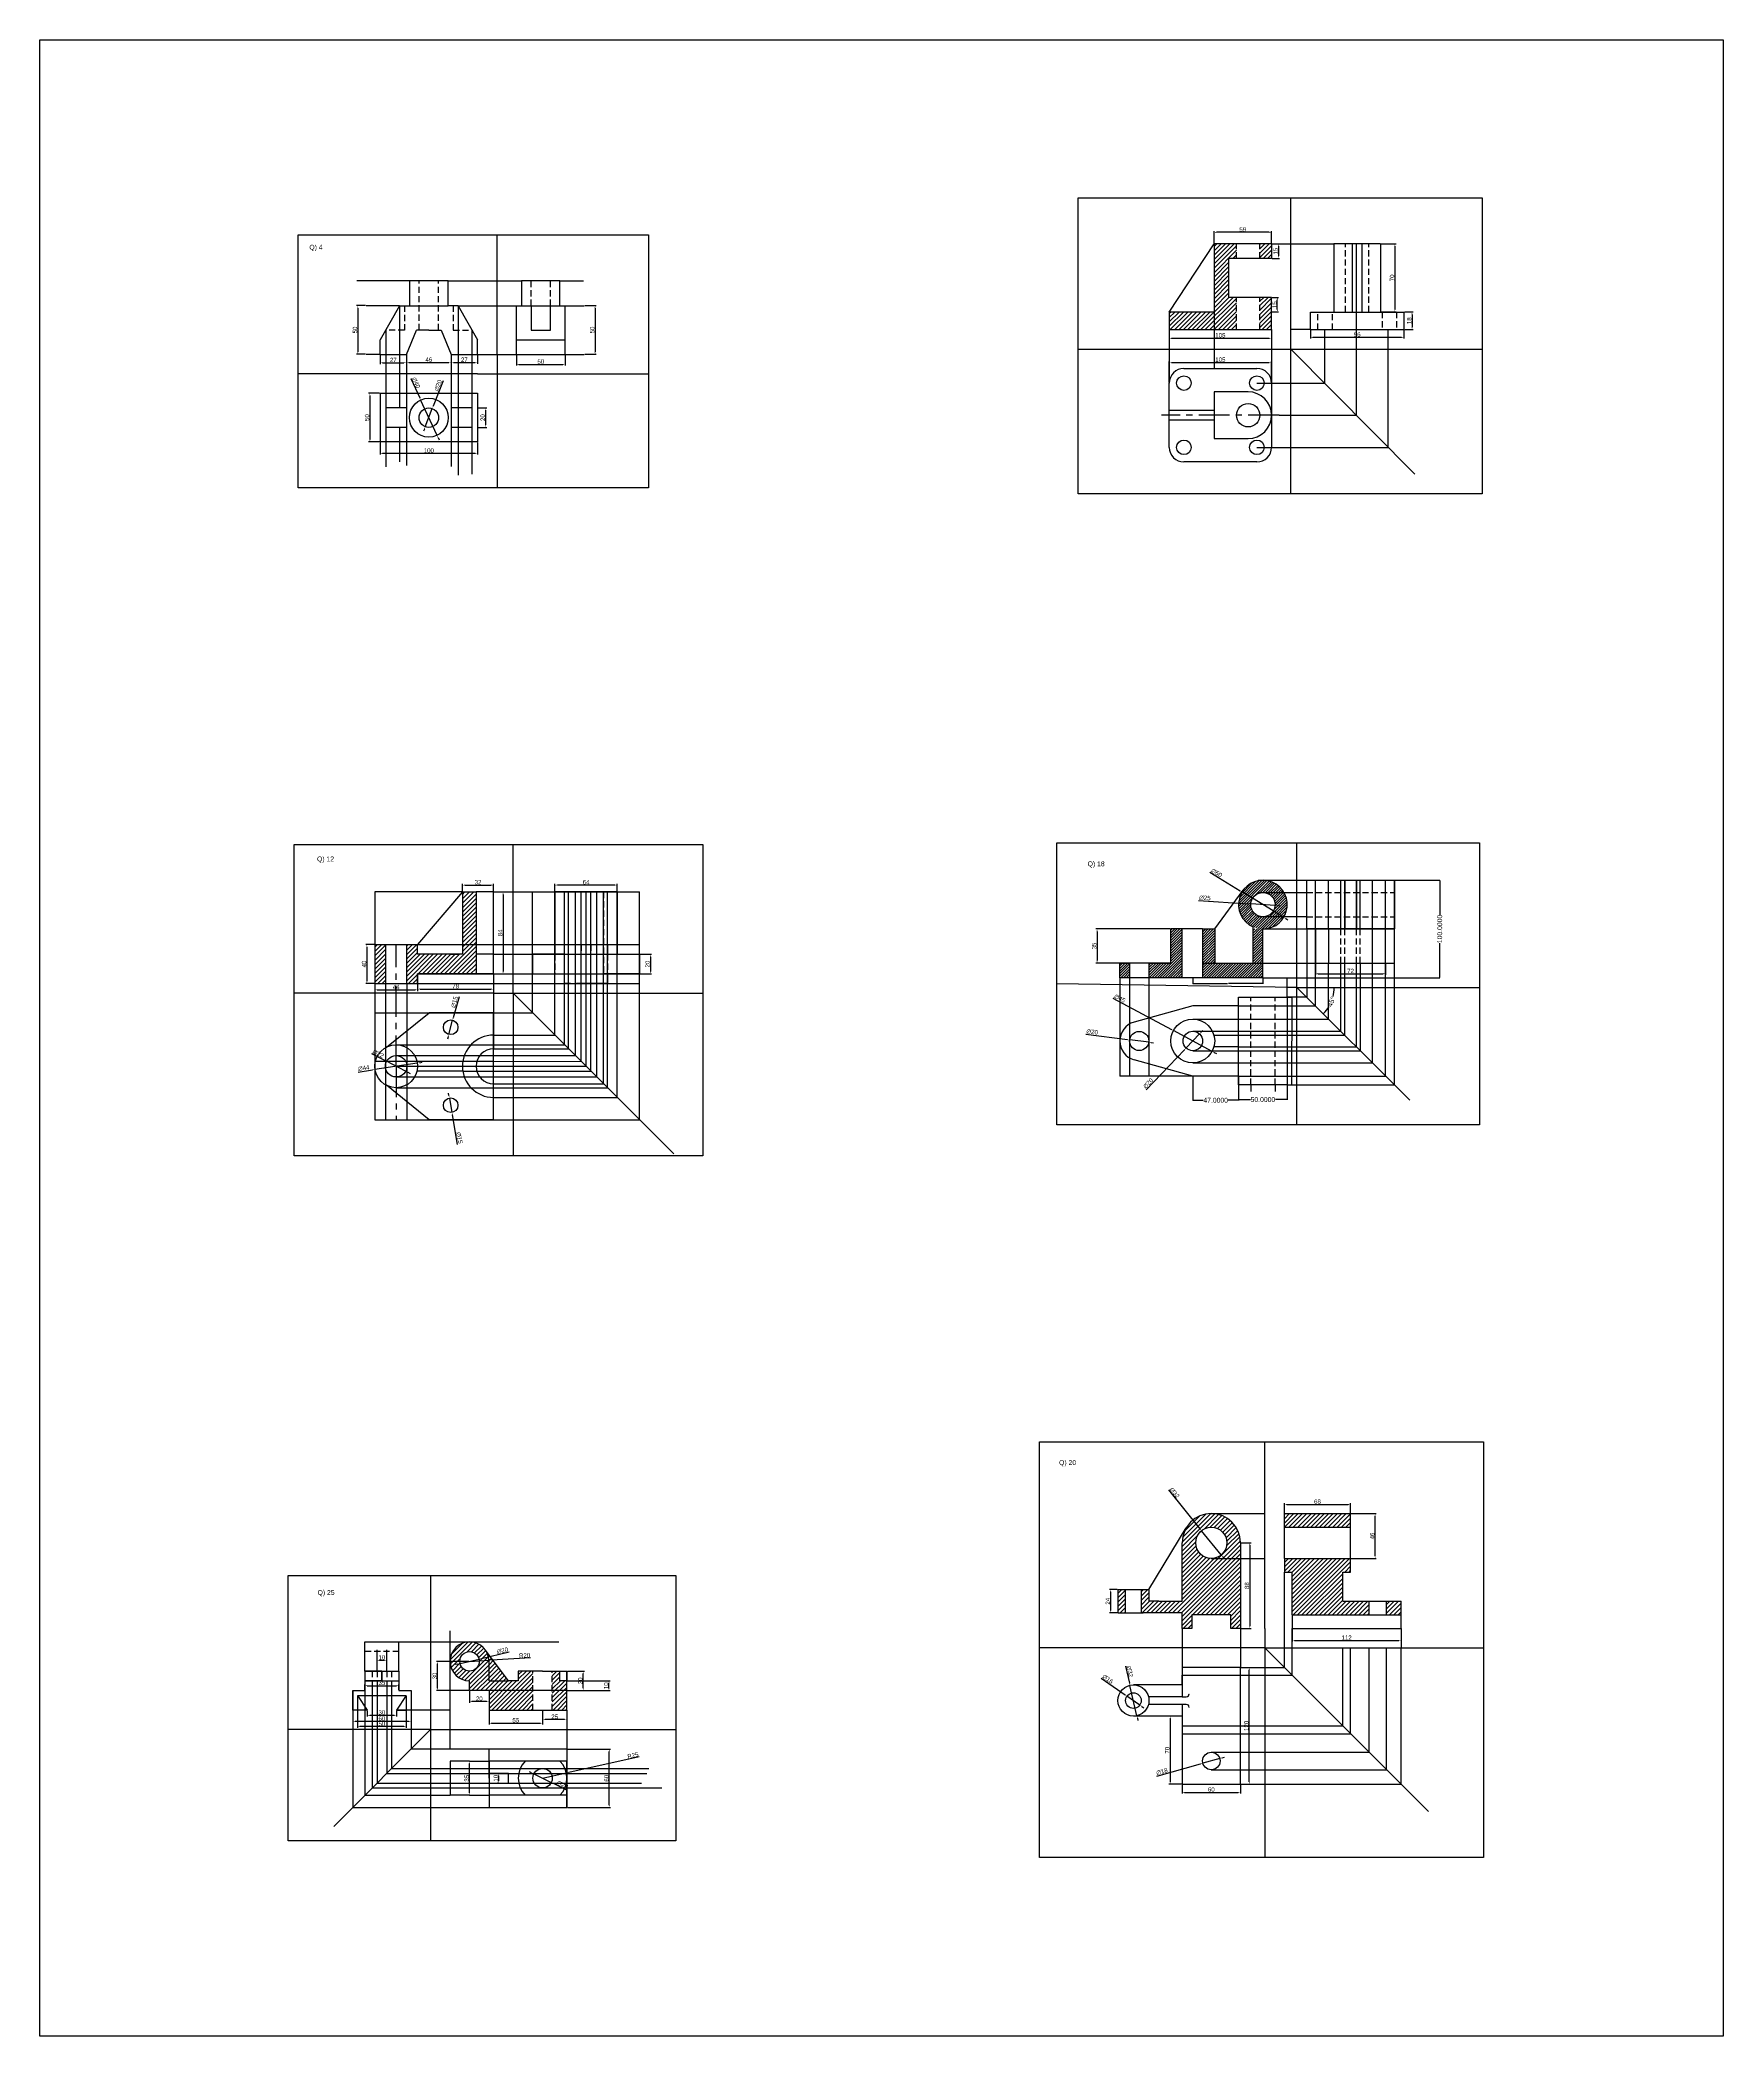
# Model space of a CAD drawing. Header units: inches. Extents: x -9463 to -3695, y -4045 to 9908.
# Drawn here: x -8332 to -6603, y 4821 to 6871 of the extents above; entities that cross this region are included whole.
import ezdxf

# ---------------------------------------------------------------- set-up
doc = ezdxf.new("R2010")
doc.units = ezdxf.units.IN
doc.header["$MEASUREMENT"] = 0
doc.linetypes.add('CENTER', pattern=[50.8, 31.75, -6.35, 6.35, -6.35])
doc.linetypes.add('HIDDEN', pattern=[9.525, 6.35, -3.175])
doc.styles.get("Standard").update_dxf_attribs({"font": 'arial.ttf'})
doc.dimstyles.new('Annotative', dxfattribs={"dimscale": 0, "dimtxt": 0.18, "dimasz": 0.18, "dimexe": 0.18, "dimexo": 0.0625, "dimgap": 0.09, "dimtad": 0, "dimtih": 1, "dimtoh": 1, "dimdec": 4, "dimzin": 0, "dimdsep": 46, "dimtxsty": 'Standard', "dimcen": 0.09, "dimadec": 0, "dimazin": 0, "dimtfac": 1, "dimtdec": 4, "dimtofl": 0, "dimtmove": 0, "dimatfit": 3, "dimfxl": 1, "dimtolj": 1, "dimtzin": 0, "dimarcsym": 0})
doc.dimstyles.new('ISO-25', dxfattribs={"dimtxt": 4.5, "dimasz": 2.5, "dimexe": 1.25, "dimexo": 0.625, "dimtad": 1, "dimdec": 0, "dimtxsty": 'Standard', "dimcen": 2.5, "dimadec": 0, "dimazin": 0, "dimtfac": 1, "dimtdec": 0, "dimtmove": 0, "dimatfit": 3, "dimfxl": 1, "dimarcsym": 0})
doc.dimstyles.get("Standard").update_dxf_attribs({"dimtxt": 0.18, "dimasz": 0.18, "dimexe": 0.18, "dimexo": 0.0625, "dimgap": 0.09, "dimtad": 0, "dimtih": 1, "dimtoh": 1, "dimdec": 4, "dimzin": 0, "dimdsep": 46, "dimtxsty": 'Standard', "dimcen": 0.09, "dimadec": 0, "dimazin": 0, "dimtfac": 1, "dimtdec": 4, "dimtofl": 0, "dimtmove": 0, "dimatfit": 3, "dimfxl": 1, "dimtolj": 1, "dimtzin": 0, "dimarcsym": 0})
pattern_1 = [(45, (-9739.0364, 4412.4914), (-2.245064, 2.245064), [])]
pattern_2 = [(45, (-13030.7783, 2035.5967), (-2.245064, 2.245064), [])]
pattern_3 = [(45, (-9724.6973, 2869.8886), (-2.245064, 2.245064), [])]
pattern_4 = [(45, (-7334.4758, 5787.1331), (-1.325825, 1.325825), [])]

# ---------------------------------------------------------------- blocks, each defined once
blk = doc.blocks.new('*D21')
at = {"color": 0, "lineweight": -2, "transparency": 16777216}
for p, q in [((-7881.9, 6492.9), (-7873, 6492.9)), ((-7874.3, 6490.4), (-7874.3, 6475.4)), ((-7881.9, 6472.9), (-7873, 6472.9))]:
    blk.add_line(p, q, dxfattribs=at)
at = {"color": 0, "transparency": 16777216}
for points in [[(-7874.7, 6490.4), (-7873.9, 6490.4), (-7874.3, 6492.9)], [(-7874.7, 6475.4), (-7873.9, 6475.4), (-7874.3, 6472.9)]]:
    blk.add_solid(points, dxfattribs=at)
at = {"layer": 'Defpoints', "color": 0, "transparency": 16777216}
for p in [(-7882.5, 6492.9), (-7882.5, 6472.9), (-7874.3, 6472.9)]:
    blk.add_point(p, dxfattribs=at)
at = {"color": 0, "transparency": 16777216, "insert": (-7877.2, 6482.9), "char_height": 4.5, "attachment_point": 5, "rotation": 90}
blk.add_mtext('20', dxfattribs=at)
blk = doc.blocks.new('*D22')
at = {"color": 0, "lineweight": -2, "transparency": 16777216}
for p, q in [((-7982.5, 6457.2), (-7982.5, 6444.9)), ((-7885, 6446.2), (-7980, 6446.2)), ((-7882.5, 6457.2), (-7882.5, 6444.9))]:
    blk.add_line(p, q, dxfattribs=at)
at = {"color": 0, "transparency": 16777216}
for points in [[(-7980, 6446.6), (-7980, 6445.7), (-7982.5, 6446.2)], [(-7885, 6446.6), (-7885, 6445.7), (-7882.5, 6446.2)]]:
    blk.add_solid(points, dxfattribs=at)
at = {"layer": 'Defpoints', "color": 0, "transparency": 16777216}
for p in [(-7982.5, 6457.9), (-7882.5, 6457.9), (-7982.5, 6446.2)]:
    blk.add_point(p, dxfattribs=at)
at = {"color": 0, "transparency": 16777216, "insert": (-7932.5, 6449.1), "char_height": 4.5, "attachment_point": 5}
blk.add_mtext('100', dxfattribs=at)
blk = doc.blocks.new('*D23')
at = {"color": 0, "lineweight": -2, "transparency": 16777216}
for p, q in [((-7983.1, 6507.9), (-7994.3, 6507.9)), ((-7993, 6505.4), (-7993, 6460.4)), ((-7983.1, 6457.9), (-7994.3, 6457.9))]:
    blk.add_line(p, q, dxfattribs=at)
at = {"color": 0, "transparency": 16777216}
for points in [[(-7993.4, 6505.4), (-7992.6, 6505.4), (-7993, 6507.9)], [(-7993.4, 6460.4), (-7992.6, 6460.4), (-7993, 6457.9)]]:
    blk.add_solid(points, dxfattribs=at)
at = {"layer": 'Defpoints', "color": 0, "transparency": 16777216}
for p in [(-7982.5, 6507.9), (-7993, 6457.9), (-7982.5, 6457.9)]:
    blk.add_point(p, dxfattribs=at)
at = {"color": 0, "transparency": 16777216, "insert": (-7995.9, 6482.9), "char_height": 4.5, "attachment_point": 5, "rotation": 90}
blk.add_mtext('50', dxfattribs=at)
blk = doc.blocks.new('*D24')
at = {"color": 0, "lineweight": -2, "transparency": 16777216}
for p, q in [((-7917.8, 6520.6), (-7927.9, 6494.5)), ((-7936.1, 6473.6), (-7928.9, 6492.2)), ((-7937, 6471.2), (-7937.9, 6468.9))]:
    blk.add_line(p, q, dxfattribs=at)
at = {"color": 0, "transparency": 16777216}
for points in [[(-7928.3, 6494.7), (-7927.6, 6494.4), (-7928.9, 6492.2)], [(-7937.4, 6471.4), (-7936.6, 6471.1), (-7936.1, 6473.6)]]:
    blk.add_solid(points, dxfattribs=at)
at = {"layer": 'Defpoints', "color": 0, "transparency": 16777216}
for p in [(-7928.9, 6492.2), (-7936.1, 6473.6)]:
    blk.add_point(p, dxfattribs=at)
at = {"color": 0, "transparency": 16777216, "insert": (-7922.9, 6515.9), "char_height": 4.5, "attachment_point": 5, "rotation": 68.7017}
blk.add_mtext('∅20', dxfattribs=at)
blk = doc.blocks.new('*D25')
at = {"color": 0, "lineweight": -2, "transparency": 16777216}
for p, q in [((-7951.1, 6523.1), (-7941.9, 6503.3)), ((-7924.1, 6464.7), (-7940.9, 6501)), ((-7923, 6462.5), (-7922, 6460.2))]:
    blk.add_line(p, q, dxfattribs=at)
at = {"color": 0, "transparency": 16777216}
for points in [[(-7941.6, 6503.5), (-7942.3, 6503.1), (-7940.9, 6501)], [(-7922.6, 6462.6), (-7923.4, 6462.3), (-7924.1, 6464.7)]]:
    blk.add_solid(points, dxfattribs=at)
at = {"layer": 'Defpoints', "color": 0, "transparency": 16777216}
for p in [(-7940.9, 6501), (-7924.1, 6464.7)]:
    blk.add_point(p, dxfattribs=at)
at = {"color": 0, "transparency": 16777216, "insert": (-7945.7, 6518.7), "char_height": 4.5, "attachment_point": 5, "rotation": 294.8604}
blk.add_mtext('∅40', dxfattribs=at)
blk = doc.blocks.new('*D26')
at = {"color": 0, "lineweight": -2, "transparency": 16777216}
for p, q in [((-7997.6, 6597.9), (-8006.7, 6597.9)), ((-8005.4, 6595.4), (-8005.4, 6550.4)), ((-7997.6, 6547.9), (-8006.7, 6547.9))]:
    blk.add_line(p, q, dxfattribs=at)
at = {"color": 0, "transparency": 16777216}
for points in [[(-8005.8, 6595.4), (-8005, 6595.4), (-8005.4, 6597.9)], [(-8005.8, 6550.4), (-8005, 6550.4), (-8005.4, 6547.9)]]:
    blk.add_solid(points, dxfattribs=at)
at = {"layer": 'Defpoints', "color": 0, "transparency": 16777216}
for p in [(-7996.9, 6597.9), (-8005.4, 6547.9), (-7997, 6547.9)]:
    blk.add_point(p, dxfattribs=at)
at = {"color": 0, "transparency": 16777216, "insert": (-8008.3, 6572.9), "char_height": 4.5, "attachment_point": 5, "rotation": 90}
blk.add_mtext('50', dxfattribs=at)
blk = doc.blocks.new('*D27')
at = {"color": 0, "lineweight": -2, "transparency": 16777216}
for p, q in [((-7982.5, 6547.2), (-7982.5, 6537.9)), ((-7955.5, 6547.2), (-7955.5, 6537.9)), ((-7980, 6539.2), (-7958, 6539.2))]:
    blk.add_line(p, q, dxfattribs=at)
at = {"color": 0, "transparency": 16777216}
for points in [[(-7980, 6539.6), (-7980, 6538.8), (-7982.5, 6539.2)], [(-7958, 6539.6), (-7958, 6538.8), (-7955.5, 6539.2)]]:
    blk.add_solid(points, dxfattribs=at)
at = {"layer": 'Defpoints', "color": 0, "transparency": 16777216}
for p in [(-7982.5, 6547.9), (-7955.5, 6547.9), (-7955.5, 6539.2)]:
    blk.add_point(p, dxfattribs=at)
at = {"color": 0, "transparency": 16777216, "insert": (-7969, 6542.1), "char_height": 4.5, "attachment_point": 5}
blk.add_mtext('27', dxfattribs=at)
blk = doc.blocks.new('*D28')
at = {"color": 0, "lineweight": -2, "transparency": 16777216}
for p, q in [((-7909.5, 6547.2), (-7909.5, 6538.2)), ((-7882.5, 6547.2), (-7882.5, 6538.2)), ((-7907, 6539.5), (-7885, 6539.5))]:
    blk.add_line(p, q, dxfattribs=at)
at = {"color": 0, "transparency": 16777216}
for points in [[(-7907, 6539.9), (-7907, 6539.1), (-7909.5, 6539.5)], [(-7885, 6539.9), (-7885, 6539.1), (-7882.5, 6539.5)]]:
    blk.add_solid(points, dxfattribs=at)
at = {"layer": 'Defpoints', "color": 0, "transparency": 16777216}
for p in [(-7909.5, 6547.9), (-7882.5, 6547.9), (-7882.5, 6539.5)]:
    blk.add_point(p, dxfattribs=at)
at = {"color": 0, "transparency": 16777216, "insert": (-7896, 6542.4), "char_height": 4.5, "attachment_point": 5}
blk.add_mtext('27', dxfattribs=at)
blk = doc.blocks.new('*D49')
at = {"color": 0, "lineweight": -2, "transparency": 16777216}
for p, q in [((-7955.5, 6547.2), (-7955.5, 6538.2)), ((-7909.5, 6547.2), (-7909.5, 6538.2)), ((-7953, 6539.5), (-7912, 6539.5))]:
    blk.add_line(p, q, dxfattribs=at)
at = {"color": 0, "transparency": 16777216}
for points in [[(-7953, 6539.9), (-7953, 6539.1), (-7955.5, 6539.5)], [(-7912, 6539.9), (-7912, 6539.1), (-7909.5, 6539.5)]]:
    blk.add_solid(points, dxfattribs=at)
at = {"layer": 'Defpoints', "color": 0, "transparency": 16777216}
for p in [(-7955.5, 6547.9), (-7909.5, 6547.9), (-7909.5, 6539.5)]:
    blk.add_point(p, dxfattribs=at)
at = {"color": 0, "transparency": 16777216, "insert": (-7932.5, 6542.4), "char_height": 4.5, "attachment_point": 5}
blk.add_mtext('46', dxfattribs=at)
blk = doc.blocks.new('*D50')
at = {"color": 0, "lineweight": -2, "transparency": 16777216}
for p, q in [((-7772.2, 6597.9), (-7760.6, 6597.9)), ((-7761.8, 6595.4), (-7761.8, 6550.4)), ((-7772.2, 6547.9), (-7760.6, 6547.9))]:
    blk.add_line(p, q, dxfattribs=at)
at = {"color": 0, "transparency": 16777216}
for points in [[(-7762.2, 6595.4), (-7761.4, 6595.4), (-7761.8, 6597.9)], [(-7762.2, 6550.4), (-7761.4, 6550.4), (-7761.8, 6547.9)]]:
    blk.add_solid(points, dxfattribs=at)
at = {"layer": 'Defpoints', "color": 0, "transparency": 16777216}
for p in [(-7772.8, 6597.9), (-7772.8, 6547.9), (-7761.8, 6547.9)]:
    blk.add_point(p, dxfattribs=at)
at = {"color": 0, "transparency": 16777216, "insert": (-7764.7, 6572.9), "char_height": 4.5, "attachment_point": 5, "rotation": 90}
blk.add_mtext('50', dxfattribs=at)
blk = doc.blocks.new('*D51')
at = {"color": 0, "lineweight": -2, "transparency": 16777216}
for p, q in [((-7842.5, 6547.2), (-7842.5, 6536.4)), ((-7792.5, 6547.2), (-7792.5, 6536.4)), ((-7840, 6537.6), (-7795, 6537.6))]:
    blk.add_line(p, q, dxfattribs=at)
at = {"color": 0, "transparency": 16777216}
for points in [[(-7840, 6538), (-7840, 6537.2), (-7842.5, 6537.6)], [(-7795, 6538), (-7795, 6537.2), (-7792.5, 6537.6)]]:
    blk.add_solid(points, dxfattribs=at)
at = {"layer": 'Defpoints', "color": 0, "transparency": 16777216}
for p in [(-7842.5, 6547.9), (-7792.5, 6547.9), (-7792.5, 6537.6)]:
    blk.add_point(p, dxfattribs=at)
at = {"color": 0, "transparency": 16777216, "insert": (-7817.5, 6540.5), "char_height": 4.5, "attachment_point": 5}
blk.add_mtext('50', dxfattribs=at)
blk = doc.blocks.new('*D52')
at = {"color": 0, "lineweight": -2, "transparency": 16777216}
for p, q in [((-7066.5, 6661.4), (-7058.8, 6661.4)), ((-7066.5, 6646.4), (-7058.8, 6646.4)), ((-7060.1, 6658.9), (-7060.1, 6648.9))]:
    blk.add_line(p, q, dxfattribs=at)
at = {"color": 0, "transparency": 16777216}
for points in [[(-7060.5, 6658.9), (-7059.7, 6658.9), (-7060.1, 6661.4)], [(-7060.5, 6648.9), (-7059.7, 6648.9), (-7060.1, 6646.4)]]:
    blk.add_solid(points, dxfattribs=at)
at = {"layer": 'Defpoints', "color": 0, "transparency": 16777216}
for p in [(-7067.2, 6661.4), (-7067.2, 6646.4), (-7060.1, 6646.4)]:
    blk.add_point(p, dxfattribs=at)
at = {"color": 0, "transparency": 16777216, "insert": (-7063, 6653.9), "char_height": 4.5, "attachment_point": 5, "rotation": 90}
blk.add_mtext('15', dxfattribs=at)
blk = doc.blocks.new('*D53')
at = {"color": 0, "lineweight": -2, "transparency": 16777216}
for p, q in [((-7066.5, 6606.4), (-7059.9, 6606.4)), ((-7061.2, 6593.9), (-7061.2, 6603.9)), ((-7066.5, 6591.4), (-7059.9, 6591.4))]:
    blk.add_line(p, q, dxfattribs=at)
at = {"color": 0, "transparency": 16777216}
for points in [[(-7061.6, 6603.9), (-7060.7, 6603.9), (-7061.2, 6606.4)], [(-7061.6, 6593.9), (-7060.7, 6593.9), (-7061.2, 6591.4)]]:
    blk.add_solid(points, dxfattribs=at)
at = {"layer": 'Defpoints', "color": 0, "transparency": 16777216}
for p in [(-7067.2, 6606.4), (-7061.2, 6606.4), (-7067.2, 6591.4)]:
    blk.add_point(p, dxfattribs=at)
at = {"color": 0, "transparency": 16777216, "insert": (-7064.1, 6598.9), "char_height": 4.5, "attachment_point": 5, "rotation": 90}
blk.add_mtext('15', dxfattribs=at)
blk = doc.blocks.new('*D54')
at = {"color": 0, "lineweight": -2, "transparency": 16777216}
for p, q in [((-7172.2, 6572.7), (-7172.2, 6563.2)), ((-7169.7, 6564.4), (-7069.7, 6564.4)), ((-7067.2, 6572.7), (-7067.2, 6563.2))]:
    blk.add_line(p, q, dxfattribs=at)
at = {"color": 0, "transparency": 16777216}
for points in [[(-7169.7, 6564.8), (-7169.7, 6564), (-7172.2, 6564.4)], [(-7069.7, 6564.8), (-7069.7, 6564), (-7067.2, 6564.4)]]:
    blk.add_solid(points, dxfattribs=at)
at = {"layer": 'Defpoints', "color": 0, "transparency": 16777216}
for p in [(-7172.2, 6573.4), (-7067.2, 6573.4), (-7067.2, 6564.4)]:
    blk.add_point(p, dxfattribs=at)
at = {"color": 0, "transparency": 16777216, "insert": (-7119.7, 6567.4), "char_height": 4.5, "attachment_point": 5}
blk.add_mtext('105', dxfattribs=at)
blk = doc.blocks.new('*D55')
at = {"color": 0, "lineweight": -2, "transparency": 16777216}
for p, q in [((-7126.2, 6662), (-7126.2, 6674.4)), ((-7069.7, 6673.2), (-7123.7, 6673.2)), ((-7067.2, 6662), (-7067.2, 6674.4))]:
    blk.add_line(p, q, dxfattribs=at)
at = {"color": 0, "transparency": 16777216}
for points in [[(-7123.7, 6673.6), (-7123.7, 6672.8), (-7126.2, 6673.2)], [(-7069.7, 6673.6), (-7069.7, 6672.8), (-7067.2, 6673.2)]]:
    blk.add_solid(points, dxfattribs=at)
at = {"layer": 'Defpoints', "color": 0, "transparency": 16777216}
for p in [(-7126.2, 6673.2), (-7126.2, 6661.4), (-7067.2, 6661.4)]:
    blk.add_point(p, dxfattribs=at)
at = {"color": 0, "transparency": 16777216, "insert": (-7096.7, 6676.1), "char_height": 4.5, "attachment_point": 5}
blk.add_mtext('59', dxfattribs=at)
blk = doc.blocks.new('*D56')
at = {"color": 0, "lineweight": -2, "transparency": 16777216}
for p, q in [((-7027.2, 6572.7), (-7027.2, 6564.1)), ((-7024.7, 6565.4), (-6933.7, 6565.4)), ((-6931.2, 6572.7), (-6931.2, 6564.1))]:
    blk.add_line(p, q, dxfattribs=at)
at = {"color": 0, "transparency": 16777216}
for points in [[(-7024.7, 6565.8), (-7024.7, 6565), (-7027.2, 6565.4)], [(-6933.7, 6565.8), (-6933.7, 6565), (-6931.2, 6565.4)]]:
    blk.add_solid(points, dxfattribs=at)
at = {"layer": 'Defpoints', "color": 0, "transparency": 16777216}
for p in [(-7027.2, 6573.4), (-6931.2, 6573.4), (-6931.2, 6565.4)]:
    blk.add_point(p, dxfattribs=at)
at = {"color": 0, "transparency": 16777216, "insert": (-6979.2, 6568.3), "char_height": 4.5, "attachment_point": 5}
blk.add_mtext('96', dxfattribs=at)
blk = doc.blocks.new('*D57')
at = {"color": 0, "lineweight": -2, "transparency": 16777216}
for p, q in [((-6954.5, 6661.4), (-6939.2, 6661.4)), ((-6940.5, 6658.9), (-6940.5, 6593.9)), ((-6954.5, 6591.4), (-6939.2, 6591.4))]:
    blk.add_line(p, q, dxfattribs=at)
at = {"color": 0, "transparency": 16777216}
for points in [[(-6940.9, 6658.9), (-6940.1, 6658.9), (-6940.5, 6661.4)], [(-6940.9, 6593.9), (-6940.1, 6593.9), (-6940.5, 6591.4)]]:
    blk.add_solid(points, dxfattribs=at)
at = {"layer": 'Defpoints', "color": 0, "transparency": 16777216}
for p in [(-6955.2, 6661.4), (-6955.2, 6591.4), (-6940.5, 6591.4)]:
    blk.add_point(p, dxfattribs=at)
at = {"color": 0, "transparency": 16777216, "insert": (-6943.4, 6626.4), "char_height": 4.5, "attachment_point": 5, "rotation": 90}
blk.add_mtext('70', dxfattribs=at)
blk = doc.blocks.new('*D58')
at = {"color": 0, "lineweight": -2, "transparency": 16777216}
for p, q in [((-6930.5, 6591.4), (-6921.6, 6591.4)), ((-6922.9, 6588.9), (-6922.9, 6575.9)), ((-6930.5, 6573.4), (-6921.6, 6573.4))]:
    blk.add_line(p, q, dxfattribs=at)
at = {"color": 0, "transparency": 16777216}
for points in [[(-6923.3, 6588.9), (-6922.5, 6588.9), (-6922.9, 6591.4)], [(-6923.3, 6575.9), (-6922.5, 6575.9), (-6922.9, 6573.4)]]:
    blk.add_solid(points, dxfattribs=at)
at = {"layer": 'Defpoints', "color": 0, "transparency": 16777216}
for p in [(-6931.2, 6591.4), (-6931.2, 6573.4), (-6922.9, 6573.4)]:
    blk.add_point(p, dxfattribs=at)
at = {"color": 0, "transparency": 16777216, "insert": (-6925.8, 6582.4), "char_height": 4.5, "attachment_point": 5, "rotation": 90}
blk.add_mtext('18', dxfattribs=at)
blk = doc.blocks.new('*D59')
at = {"color": 0, "lineweight": -2, "transparency": 16777216}
for p, q in [((-7172.2, 6519), (-7172.2, 6540.7)), ((-7067.2, 6519), (-7067.2, 6540.7)), ((-7169.7, 6539.5), (-7069.7, 6539.5))]:
    blk.add_line(p, q, dxfattribs=at)
at = {"color": 0, "transparency": 16777216}
for points in [[(-7169.7, 6539.9), (-7169.7, 6539.1), (-7172.2, 6539.5)], [(-7069.7, 6539.9), (-7069.7, 6539.1), (-7067.2, 6539.5)]]:
    blk.add_solid(points, dxfattribs=at)
at = {"layer": 'Defpoints', "color": 0, "transparency": 16777216}
for p in [(-7067.2, 6539.5), (-7172.2, 6518.4), (-7067.2, 6518.4)]:
    blk.add_point(p, dxfattribs=at)
at = {"color": 0, "transparency": 16777216, "insert": (-7119.7, 6542.4), "char_height": 4.5, "attachment_point": 5}
blk.add_mtext('105', dxfattribs=at)
blk = doc.blocks.new('*D60')
at = {"color": 0, "lineweight": -2, "transparency": 16777216}
for p, q in [((-7870.7, 5154.9), (-7870.7, 5140.8)), ((-7815.7, 5154.9), (-7815.7, 5140.8)), ((-7868.2, 5142), (-7818.2, 5142))]:
    blk.add_line(p, q, dxfattribs=at)
at = {"color": 0, "transparency": 16777216}
for points in [[(-7868.2, 5142.5), (-7868.2, 5141.6), (-7870.7, 5142)], [(-7818.2, 5142.5), (-7818.2, 5141.6), (-7815.7, 5142)]]:
    blk.add_solid(points, dxfattribs=at)
at = {"layer": 'Defpoints', "color": 0, "transparency": 16777216}
for p in [(-7870.7, 5155.5), (-7815.7, 5155.5), (-7815.7, 5142)]:
    blk.add_point(p, dxfattribs=at)
at = {"color": 0, "transparency": 16777216, "insert": (-7843.2, 5145), "char_height": 4.5, "attachment_point": 5}
blk.add_mtext('55', dxfattribs=at)
blk = doc.blocks.new('*D61')
at = {"color": 0, "lineweight": -2, "transparency": 16777216}
for p, q in [((-7815.7, 5154.9), (-7815.7, 5144.5)), ((-7793.2, 5145.8), (-7813.2, 5145.8)), ((-7790.7, 5154.9), (-7790.7, 5144.5))]:
    blk.add_line(p, q, dxfattribs=at)
at = {"color": 0, "transparency": 16777216}
for points in [[(-7813.2, 5146.2), (-7813.2, 5145.4), (-7815.7, 5145.8)], [(-7793.2, 5146.2), (-7793.2, 5145.4), (-7790.7, 5145.8)]]:
    blk.add_solid(points, dxfattribs=at)
at = {"layer": 'Defpoints', "color": 0, "transparency": 16777216}
for p in [(-7815.7, 5155.5), (-7815.7, 5145.8), (-7790.7, 5155.5)]:
    blk.add_point(p, dxfattribs=at)
at = {"color": 0, "transparency": 16777216, "insert": (-7803.2, 5148.7), "char_height": 4.5, "attachment_point": 5}
blk.add_mtext('25', dxfattribs=at)
blk = doc.blocks.new('*D62')
at = {"color": 0, "lineweight": -2, "transparency": 16777216}
for p, q in [((-7890.7, 5174.9), (-7890.7, 5163)), ((-7870.7, 5174.9), (-7870.7, 5163)), ((-7873.2, 5164.3), (-7888.2, 5164.3))]:
    blk.add_line(p, q, dxfattribs=at)
at = {"color": 0, "transparency": 16777216}
for points in [[(-7888.2, 5164.7), (-7888.2, 5163.8), (-7890.7, 5164.3)], [(-7873.2, 5164.7), (-7873.2, 5163.8), (-7870.7, 5164.3)]]:
    blk.add_solid(points, dxfattribs=at)
at = {"layer": 'Defpoints', "color": 0, "transparency": 16777216}
for p in [(-7890.7, 5175.5), (-7870.7, 5175.5), (-7890.7, 5164.3)]:
    blk.add_point(p, dxfattribs=at)
at = {"color": 0, "transparency": 16777216, "insert": (-7880.7, 5167.2), "char_height": 4.5, "attachment_point": 5}
blk.add_mtext('20', dxfattribs=at)
blk = doc.blocks.new('*D63')
at = {"color": 0, "lineweight": -2, "transparency": 16777216}
for p, q in [((-7891.3, 5205.5), (-7924.7, 5205.5)), ((-7923.5, 5178), (-7923.5, 5203)), ((-7891.3, 5175.5), (-7924.7, 5175.5))]:
    blk.add_line(p, q, dxfattribs=at)
at = {"color": 0, "transparency": 16777216}
for points in [[(-7923.9, 5203), (-7923.1, 5203), (-7923.5, 5205.5)], [(-7923.9, 5178), (-7923.1, 5178), (-7923.5, 5175.5)]]:
    blk.add_solid(points, dxfattribs=at)
at = {"layer": 'Defpoints', "color": 0, "transparency": 16777216}
for p in [(-7923.5, 5205.5), (-7890.7, 5205.5), (-7890.7, 5175.5)]:
    blk.add_point(p, dxfattribs=at)
at = {"color": 0, "transparency": 16777216, "insert": (-7926.4, 5190.5), "char_height": 4.5, "attachment_point": 5, "rotation": 90}
blk.add_mtext('30', dxfattribs=at)
blk = doc.blocks.new('*D64')
at = {"color": 0, "lineweight": -2, "transparency": 16777216}
for p, q in [((-7790.1, 5195.5), (-7772.7, 5195.5)), ((-7774, 5178), (-7774, 5193)), ((-7790.1, 5175.5), (-7772.7, 5175.5))]:
    blk.add_line(p, q, dxfattribs=at)
at = {"color": 0, "transparency": 16777216}
for points in [[(-7774.4, 5193), (-7773.6, 5193), (-7774, 5195.5)], [(-7774.4, 5178), (-7773.6, 5178), (-7774, 5175.5)]]:
    blk.add_solid(points, dxfattribs=at)
at = {"layer": 'Defpoints', "color": 0, "transparency": 16777216}
for p in [(-7790.7, 5195.5), (-7774, 5195.5), (-7790.7, 5175.5)]:
    blk.add_point(p, dxfattribs=at)
at = {"color": 0, "transparency": 16777216, "insert": (-7776.9, 5185.5), "char_height": 4.5, "attachment_point": 5, "rotation": 90}
blk.add_mtext('20', dxfattribs=at)
blk = doc.blocks.new('*D65')
at = {"color": 0, "lineweight": -2, "transparency": 16777216}
for p, q in [((-7790.1, 5185.5), (-7746.3, 5185.5)), ((-7790.1, 5175.5), (-7746.3, 5175.5)), ((-7747.5, 5178), (-7747.5, 5183))]:
    blk.add_line(p, q, dxfattribs=at)
at = {"color": 0, "transparency": 16777216}
for points in [[(-7747.9, 5183), (-7747.1, 5183), (-7747.5, 5185.5)], [(-7747.9, 5178), (-7747.1, 5178), (-7747.5, 5175.5)]]:
    blk.add_solid(points, dxfattribs=at)
at = {"layer": 'Defpoints', "color": 0, "transparency": 16777216}
for p in [(-7790.7, 5185.5), (-7790.7, 5175.5), (-7747.5, 5185.5)]:
    blk.add_point(p, dxfattribs=at)
at = {"color": 0, "transparency": 16777216, "insert": (-7750.4, 5180.5), "char_height": 4.5, "attachment_point": 5, "rotation": 90}
blk.add_mtext('10', dxfattribs=at)
blk = doc.blocks.new('*D66')
at = {"color": 0, "lineweight": -2, "transparency": 16777216}
for p, q in [((-7900.4, 5203.3), (-7880.9, 5207.8)), ((-7850.1, 5214.9), (-7878.5, 5208.3)), ((-7902.9, 5202.7), (-7905.3, 5202.2))]:
    blk.add_line(p, q, dxfattribs=at)
at = {"color": 0, "transparency": 16777216}
for points in [[(-7878.6, 5208.7), (-7878.4, 5207.9), (-7880.9, 5207.8)], [(-7903, 5203.1), (-7902.8, 5202.3), (-7900.4, 5203.3)]]:
    blk.add_solid(points, dxfattribs=at)
at = {"layer": 'Defpoints', "color": 0, "transparency": 16777216}
for p in [(-7880.9, 5207.8), (-7900.4, 5203.3)]:
    blk.add_point(p, dxfattribs=at)
at = {"color": 0, "transparency": 16777216, "insert": (-7856.9, 5216.5), "char_height": 4.5, "attachment_point": 5, "rotation": 12.9852}
blk.add_mtext('∅20', dxfattribs=at)
blk = doc.blocks.new('*D67')
at = {"color": 0, "lineweight": -2, "transparency": 16777216}
for p, q in [((-7828, 5209), (-7868.2, 5206.8)), ((-7890.7, 5205.5), (-7870.7, 5206.7))]:
    blk.add_line(p, q, dxfattribs=at)
at = {"color": 0, "transparency": 16777216}
blk.add_solid([(-7868.2, 5207.2), (-7868.2, 5206.4), (-7870.7, 5206.7)], dxfattribs=at)
at = {"layer": 'Defpoints', "color": 0, "transparency": 16777216}
for p in [(-7890.7, 5205.5), (-7870.7, 5206.7)]:
    blk.add_point(p, dxfattribs=at)
at = {"color": 0, "transparency": 16777216, "insert": (-7834.1, 5211.6), "char_height": 4.5, "attachment_point": 5, "rotation": 3.2011}
blk.add_mtext('R20', dxfattribs=at)
blk = doc.blocks.new('*D68')
at = {"color": 0, "lineweight": -2, "transparency": 16777216}
for p, q in [((-7891.3, 5103), (-7891.9, 5103)), ((-7890.7, 5070.5), (-7890.7, 5100.5)), ((-7891.3, 5068), (-7891.9, 5068))]:
    blk.add_line(p, q, dxfattribs=at)
at = {"color": 0, "transparency": 16777216}
for points in [[(-7891.1, 5100.5), (-7890.3, 5100.5), (-7890.7, 5103)], [(-7891.1, 5070.5), (-7890.3, 5070.5), (-7890.7, 5068)]]:
    blk.add_solid(points, dxfattribs=at)
at = {"layer": 'Defpoints', "color": 0, "transparency": 16777216}
for p in [(-7890.7, 5103), (-7890.7, 5103), (-7890.7, 5068)]:
    blk.add_point(p, dxfattribs=at)
at = {"color": 0, "transparency": 16777216, "insert": (-7893.6, 5085.5), "char_height": 4.5, "attachment_point": 5, "rotation": 90}
blk.add_mtext('35', dxfattribs=at)
blk = doc.blocks.new('*D69')
at = {"color": 0, "lineweight": -2, "transparency": 16777216}
for p, q in [((-7861.3, 5090.5), (-7861.9, 5090.5)), ((-7860.7, 5083), (-7860.7, 5088)), ((-7861.3, 5080.5), (-7861.9, 5080.5))]:
    blk.add_line(p, q, dxfattribs=at)
at = {"color": 0, "transparency": 16777216}
for points in [[(-7861.1, 5088), (-7860.3, 5088), (-7860.7, 5090.5)], [(-7861.1, 5083), (-7860.3, 5083), (-7860.7, 5080.5)]]:
    blk.add_solid(points, dxfattribs=at)
at = {"layer": 'Defpoints', "color": 0, "transparency": 16777216}
for p in [(-7860.7, 5090.5), (-7860.7, 5090.5), (-7860.7, 5080.5)]:
    blk.add_point(p, dxfattribs=at)
at = {"color": 0, "transparency": 16777216, "insert": (-7863.6, 5085.5), "char_height": 4.5, "attachment_point": 5, "rotation": 90}
blk.add_mtext('10', dxfattribs=at)
blk = doc.blocks.new('*D70')
at = {"color": 0, "lineweight": -2, "transparency": 16777216}
for p, q in [((-7790.1, 5115.5), (-7745.9, 5115.5)), ((-7747.2, 5058), (-7747.2, 5113)), ((-7790.1, 5055.5), (-7745.9, 5055.5))]:
    blk.add_line(p, q, dxfattribs=at)
at = {"color": 0, "transparency": 16777216}
for points in [[(-7747.6, 5113), (-7746.8, 5113), (-7747.2, 5115.5)], [(-7747.6, 5058), (-7746.8, 5058), (-7747.2, 5055.5)]]:
    blk.add_solid(points, dxfattribs=at)
at = {"layer": 'Defpoints', "color": 0, "transparency": 16777216}
for p in [(-7790.7, 5115.5), (-7747.2, 5115.5), (-7790.7, 5055.5)]:
    blk.add_point(p, dxfattribs=at)
at = {"color": 0, "transparency": 16777216, "insert": (-7750.1, 5085.5), "char_height": 4.5, "attachment_point": 5, "rotation": 90}
blk.add_mtext('60', dxfattribs=at)
blk = doc.blocks.new('*D71')
at = {"color": 0, "lineweight": -2, "transparency": 16777216}
for p, q in [((-7716.4, 5107.5), (-7788.8, 5091.5)), ((-7815.7, 5085.5), (-7791.3, 5090.9))]:
    blk.add_line(p, q, dxfattribs=at)
at = {"color": 0, "transparency": 16777216}
blk.add_solid([(-7788.9, 5091.9), (-7788.7, 5091.1), (-7791.3, 5090.9)], dxfattribs=at)
at = {"layer": 'Defpoints', "color": 0, "transparency": 16777216}
for p in [(-7815.7, 5085.5), (-7791.3, 5090.9)]:
    blk.add_point(p, dxfattribs=at)
at = {"color": 0, "transparency": 16777216, "insert": (-7722.9, 5109), "char_height": 4.5, "attachment_point": 5, "rotation": 12.4692}
blk.add_mtext('R25', dxfattribs=at)
blk = doc.blocks.new('*D72')
at = {"color": 0, "lineweight": -2, "transparency": 16777216}
for p, q in [((-7826.9, 5091), (-7829.1, 5092.1)), ((-7824.7, 5089.9), (-7806.7, 5081.1)), ((-7790.9, 5073.4), (-7804.5, 5080))]:
    blk.add_line(p, q, dxfattribs=at)
at = {"color": 0, "transparency": 16777216}
for points in [[(-7826.7, 5091.4), (-7827.1, 5090.7), (-7824.7, 5089.9)], [(-7804.3, 5080.4), (-7804.6, 5079.6), (-7806.7, 5081.1)]]:
    blk.add_solid(points, dxfattribs=at)
at = {"layer": 'Defpoints', "color": 0, "transparency": 16777216}
for p in [(-7824.7, 5089.9), (-7806.7, 5081.1)]:
    blk.add_point(p, dxfattribs=at)
at = {"color": 0, "transparency": 16777216, "insert": (-7795.2, 5078.9), "char_height": 4.5, "attachment_point": 5, "rotation": 333.8455}
blk.add_mtext('∅20', dxfattribs=at)
blk = doc.blocks.new('*D73')
at = {"color": 0, "lineweight": -2, "transparency": 16777216}
for p, q in [((-7985.7, 5207.2), (-7985.7, 5207.8)), ((-7975.7, 5207.2), (-7975.7, 5207.8)), ((-7978.2, 5206.5), (-7983.2, 5206.5))]:
    blk.add_line(p, q, dxfattribs=at)
at = {"color": 0, "transparency": 16777216}
for points in [[(-7983.2, 5207), (-7983.2, 5206.1), (-7985.7, 5206.5)], [(-7978.2, 5207), (-7978.2, 5206.1), (-7975.7, 5206.5)]]:
    blk.add_solid(points, dxfattribs=at)
at = {"layer": 'Defpoints', "color": 0, "transparency": 16777216}
for p in [(-7985.7, 5206.5), (-7985.7, 5206.5), (-7975.7, 5206.5)]:
    blk.add_point(p, dxfattribs=at)
at = {"color": 0, "transparency": 16777216, "insert": (-7980.7, 5209.5), "char_height": 4.5, "attachment_point": 5}
blk.add_mtext('10', dxfattribs=at)
blk = doc.blocks.new('*D74')
at = {"color": 0, "lineweight": -2, "transparency": 16777216}
for p, q in [((-8010.7, 5154.9), (-8010.7, 5142.6)), ((-7950.7, 5154.9), (-7950.7, 5142.6)), ((-7953.2, 5143.8), (-8008.2, 5143.8))]:
    blk.add_line(p, q, dxfattribs=at)
at = {"color": 0, "transparency": 16777216}
for points in [[(-8008.2, 5144.3), (-8008.2, 5143.4), (-8010.7, 5143.8)], [(-7953.2, 5144.3), (-7953.2, 5143.4), (-7950.7, 5143.8)]]:
    blk.add_solid(points, dxfattribs=at)
at = {"layer": 'Defpoints', "color": 0, "transparency": 16777216}
for p in [(-8010.7, 5155.5), (-7950.7, 5155.5), (-8010.7, 5143.8)]:
    blk.add_point(p, dxfattribs=at)
at = {"color": 0, "transparency": 16777216, "insert": (-7980.7, 5146.8), "char_height": 4.5, "attachment_point": 5}
blk.add_mtext('60', dxfattribs=at)
blk = doc.blocks.new('*D75')
at = {"color": 0, "lineweight": -2, "transparency": 16777216}
for p, q in [((-7995.7, 5154.9), (-7995.7, 5148.8)), ((-7968.2, 5150.1), (-7993.2, 5150.1)), ((-7965.7, 5154.9), (-7965.7, 5148.8))]:
    blk.add_line(p, q, dxfattribs=at)
at = {"color": 0, "transparency": 16777216}
for points in [[(-7993.2, 5150.5), (-7993.2, 5149.6), (-7995.7, 5150.1)], [(-7968.2, 5150.5), (-7968.2, 5149.6), (-7965.7, 5150.1)]]:
    blk.add_solid(points, dxfattribs=at)
at = {"layer": 'Defpoints', "color": 0, "transparency": 16777216}
for p in [(-7995.7, 5155.5), (-7995.7, 5150.1), (-7965.7, 5155.5)]:
    blk.add_point(p, dxfattribs=at)
at = {"color": 0, "transparency": 16777216, "insert": (-7980.7, 5153), "char_height": 4.5, "attachment_point": 5}
blk.add_mtext('30', dxfattribs=at)
blk = doc.blocks.new('*D76')
at = {"color": 0, "lineweight": -2, "transparency": 16777216}
for p, q in [((-8005.7, 5169.9), (-8005.7, 5137.2)), ((-7955.7, 5169.9), (-7955.7, 5137.2)), ((-7958.2, 5138.5), (-8003.2, 5138.5))]:
    blk.add_line(p, q, dxfattribs=at)
at = {"color": 0, "transparency": 16777216}
for points in [[(-8003.2, 5138.9), (-8003.2, 5138), (-8005.7, 5138.5)], [(-7958.2, 5138.9), (-7958.2, 5138), (-7955.7, 5138.5)]]:
    blk.add_solid(points, dxfattribs=at)
at = {"layer": 'Defpoints', "color": 0, "transparency": 16777216}
for p in [(-8005.7, 5170.5), (-7955.7, 5170.5), (-8005.7, 5138.5)]:
    blk.add_point(p, dxfattribs=at)
at = {"color": 0, "transparency": 16777216, "insert": (-7980.7, 5141.4), "char_height": 4.5, "attachment_point": 5}
blk.add_mtext('50', dxfattribs=at)
blk = doc.blocks.new('*D77')
at = {"color": 0, "lineweight": -2, "transparency": 16777216}
for p, q in [((-7998.2, 5176.2), (-7998.2, 5181.8)), ((-7995.7, 5180.5), (-7965.7, 5180.5)), ((-7963.2, 5176.2), (-7963.2, 5181.8))]:
    blk.add_line(p, q, dxfattribs=at)
at = {"color": 0, "transparency": 16777216}
for points in [[(-7995.7, 5181), (-7995.7, 5180.1), (-7998.2, 5180.5)], [(-7965.7, 5181), (-7965.7, 5180.1), (-7963.2, 5180.5)]]:
    blk.add_solid(points, dxfattribs=at)
at = {"layer": 'Defpoints', "color": 0, "transparency": 16777216}
for p in [(-7998.2, 5175.5), (-7963.2, 5180.5), (-7963.2, 5175.5)]:
    blk.add_point(p, dxfattribs=at)
at = {"color": 0, "transparency": 16777216, "insert": (-7980.7, 5183.5), "char_height": 4.5, "attachment_point": 5}
blk.add_mtext('35', dxfattribs=at)
blk = doc.blocks.new('*D98')
at = {"color": 0, "lineweight": -2, "transparency": 16777216}
for p, q in [((-7148, 5907.6), (-7148, 5901.4)), ((-7076, 5907.6), (-7076, 5901.4)), ((-7147.8, 5901.6), (-7112.5, 5901.6)), ((-7076.2, 5901.6), (-7111.5, 5901.6))]:
    blk.add_line(p, q, dxfattribs=at)
at = {"color": 0, "transparency": 16777216}
for points in [[(-7147.8, 5901.6), (-7147.8, 5901.6), (-7148, 5901.6)], [(-7076.2, 5901.6), (-7076.2, 5901.6), (-7076, 5901.6)]]:
    blk.add_solid(points, dxfattribs=at)
at = {"layer": 'Defpoints', "color": 0, "transparency": 16777216}
for p in [(-7148, 5907.7), (-7076, 5907.7), (-7076, 5901.6)]:
    blk.add_point(p, dxfattribs=at)
at = {"color": 0, "transparency": 16777216, "insert": (-7112, 5901.6), "char_height": 0.18, "attachment_point": 5}
blk.add_mtext('\\A1;72.0000', dxfattribs=at)
blk = doc.blocks.new('*D99')
at = {"color": 0, "lineweight": -2, "transparency": 16777216}
for p, q in [((-7050.9, 5887.7), (-7046.1, 5887.7)), ((-7046.3, 5887.5), (-7046.3, 5842.9)), ((-7046.3, 5797.9), (-7046.3, 5842.5)), ((-7050.9, 5797.7), (-7046.1, 5797.7))]:
    blk.add_line(p, q, dxfattribs=at)
at = {"color": 0, "transparency": 16777216}
for points in [[(-7046.3, 5887.5), (-7046.3, 5887.5), (-7046.3, 5887.7)], [(-7046.3, 5797.9), (-7046.3, 5797.9), (-7046.3, 5797.7)]]:
    blk.add_solid(points, dxfattribs=at)
at = {"layer": 'Defpoints', "color": 0, "transparency": 16777216}
for p in [(-7051, 5887.7), (-7051, 5797.7), (-7046.3, 5797.7)]:
    blk.add_point(p, dxfattribs=at)
at = {"color": 0, "transparency": 16777216, "insert": (-7046.3, 5842.7), "char_height": 0.18, "attachment_point": 5}
blk.add_mtext('\\A1;90.0000', dxfattribs=at)
blk = doc.blocks.new('*D100')
at = {"color": 0, "lineweight": -2, "transparency": 16777216}
for p, q in [((-6940.9, 6007.7), (-6894.2, 6007.7)), ((-6894.4, 6007.5), (-6894.4, 5972.2)), ((-6894.4, 5907.9), (-6894.4, 5943.2)), ((-6940.9, 5907.7), (-6894.2, 5907.7))]:
    blk.add_line(p, q, dxfattribs=at)
at = {"color": 0, "transparency": 16777216}
for points in [[(-6894.4, 6007.5), (-6894.4, 6007.5), (-6894.4, 6007.7)], [(-6894.4, 5907.9), (-6894.4, 5907.9), (-6894.4, 5907.7)]]:
    blk.add_solid(points, dxfattribs=at)
at = {"layer": 'Defpoints', "color": 0, "transparency": 16777216}
for p in [(-6941, 6007.7), (-6941, 5907.7), (-6894.4, 5907.7)]:
    blk.add_point(p, dxfattribs=at)
at = {"color": 0, "transparency": 16777216, "insert": (-6894.4, 5957.7), "char_height": 5, "attachment_point": 5, "rotation": 90}
blk.add_mtext('\\A1;100.0000', dxfattribs=at)
blk = doc.blocks.new('*D101')
at = {"color": 0, "lineweight": -2, "transparency": 16777216}
for start, end in [(345.757, 359.731), (315.269, 329.243)]:
    blk.add_arc((-7041, 5897.7), 38.3, start, end, dxfattribs=at)
at = {"color": 0, "transparency": 16777216}
for points in [[(-7002.7, 5897.5), (-7002.6, 5897.5), (-7002.7, 5897.7)], [(-7013.8, 5870.7), (-7013.8, 5870.7), (-7013.9, 5870.6)]]:
    blk.add_solid(points, dxfattribs=at)
at = {"layer": 'Defpoints', "color": 0, "transparency": 16777216}
for p in [(-7041, 5897.7), (-7041, 5897.7), (-6853.7, 5897.7), (-7007.8, 5878.5), (-6925.1, 5781.8)]:
    blk.add_point(p, dxfattribs=at)
at = {"color": 0, "transparency": 16777216, "insert": (-7005.6, 5883), "char_height": 5, "attachment_point": 5, "rotation": 67.5}
blk.add_mtext('\\A1;45°', dxfattribs=at)
blk = doc.blocks.new('*D102')
at = {"color": 0, "lineweight": -2, "transparency": 16777216}
for p, q in [((-7101, 5797.6), (-7101, 5782.3)), ((-7100.8, 5782.5), (-7088.8, 5782.5)), ((-7051.2, 5782.5), (-7063.2, 5782.5)), ((-7051, 5797.6), (-7051, 5782.3))]:
    blk.add_line(p, q, dxfattribs=at)
at = {"color": 0, "transparency": 16777216}
for points in [[(-7100.8, 5782.6), (-7100.8, 5782.5), (-7101, 5782.5)], [(-7051.2, 5782.6), (-7051.2, 5782.5), (-7051, 5782.5)]]:
    blk.add_solid(points, dxfattribs=at)
at = {"layer": 'Defpoints', "color": 0, "transparency": 16777216}
for p in [(-7101, 5797.7), (-7101, 5782.5), (-7051, 5797.7)]:
    blk.add_point(p, dxfattribs=at)
at = {"color": 0, "transparency": 16777216, "insert": (-7076, 5782.5), "char_height": 5, "attachment_point": 5}
blk.add_mtext('\\A1;50.0000', dxfattribs=at)
blk = doc.blocks.new('*D103')
at = {"color": 0, "lineweight": -2, "transparency": 16777216}
for p, q in [((-7148, 5806.6), (-7148, 5781.6)), ((-7101, 5806.6), (-7101, 5781.6)), ((-7147.8, 5781.8), (-7137.4, 5781.8)), ((-7101.2, 5781.8), (-7111.6, 5781.8))]:
    blk.add_line(p, q, dxfattribs=at)
at = {"color": 0, "transparency": 16777216}
for points in [[(-7147.8, 5781.9), (-7147.8, 5781.8), (-7148, 5781.8)], [(-7101.2, 5781.9), (-7101.2, 5781.8), (-7101, 5781.8)]]:
    blk.add_solid(points, dxfattribs=at)
at = {"layer": 'Defpoints', "color": 0, "transparency": 16777216}
for p in [(-7148, 5806.7), (-7101, 5806.7), (-7148, 5781.8)]:
    blk.add_point(p, dxfattribs=at)
at = {"color": 0, "transparency": 16777216, "insert": (-7124.5, 5781.8), "char_height": 5, "attachment_point": 5}
blk.add_mtext('\\A1;47.0000', dxfattribs=at)
blk = doc.blocks.new('*D78')
at = {"color": 0, "lineweight": -2, "transparency": 16777216}
for p, q in [((-7046, 5238.6), (-7046, 5225.8)), ((-6934, 5238.6), (-6934, 5225.8)), ((-7043.5, 5227), (-6936.5, 5227))]:
    blk.add_line(p, q, dxfattribs=at)
at = {"color": 0, "transparency": 16777216}
for points in [[(-7043.5, 5227.4), (-7043.5, 5226.6), (-7046, 5227)], [(-6936.5, 5227.4), (-6936.5, 5226.6), (-6934, 5227)]]:
    blk.add_solid(points, dxfattribs=at)
at = {"layer": 'Defpoints', "color": 0, "transparency": 16777216}
for p in [(-7046, 5239.3), (-6934, 5239.3), (-6934, 5227)]:
    blk.add_point(p, dxfattribs=at)
at = {"color": 0, "transparency": 16777216, "insert": (-6990, 5229.9), "char_height": 4.5, "attachment_point": 5}
blk.add_mtext('112', dxfattribs=at)
blk = doc.blocks.new('*D79')
at = {"color": 0, "lineweight": -2, "transparency": 16777216}
for p, q in [((-7225.6, 5279.3), (-7233.7, 5279.3)), ((-7232.5, 5276.8), (-7232.5, 5257.8)), ((-7225.6, 5255.3), (-7233.7, 5255.3))]:
    blk.add_line(p, q, dxfattribs=at)
at = {"color": 0, "transparency": 16777216}
for points in [[(-7232.9, 5276.8), (-7232, 5276.8), (-7232.5, 5279.3)], [(-7232.9, 5257.8), (-7232, 5257.8), (-7232.5, 5255.3)]]:
    blk.add_solid(points, dxfattribs=at)
at = {"layer": 'Defpoints', "color": 0, "transparency": 16777216}
for p in [(-7225, 5279.3), (-7232.5, 5255.3), (-7225, 5255.3)]:
    blk.add_point(p, dxfattribs=at)
at = {"color": 0, "transparency": 16777216, "insert": (-7235.3, 5267.3), "char_height": 4.5, "attachment_point": 5, "rotation": 90}
blk.add_mtext('24', dxfattribs=at)
blk = doc.blocks.new('*D80')
at = {"color": 0, "lineweight": -2, "transparency": 16777216}
for p, q in [((-7054, 5357.9), (-7054, 5367.9)), ((-7051.5, 5366.7), (-6988.5, 5366.7)), ((-6986, 5357.9), (-6986, 5367.9))]:
    blk.add_line(p, q, dxfattribs=at)
at = {"color": 0, "transparency": 16777216}
for points in [[(-7051.5, 5367.1), (-7051.5, 5366.2), (-7054, 5366.7)], [(-6988.5, 5367.1), (-6988.5, 5366.2), (-6986, 5366.7)]]:
    blk.add_solid(points, dxfattribs=at)
at = {"layer": 'Defpoints', "color": 0, "transparency": 16777216}
for p in [(-7054, 5357.3), (-6986, 5366.7), (-6986, 5357.3)]:
    blk.add_point(p, dxfattribs=at)
at = {"color": 0, "transparency": 16777216, "insert": (-7020, 5369.6), "char_height": 4.5, "attachment_point": 5}
blk.add_mtext('68', dxfattribs=at)
blk = doc.blocks.new('*D81')
at = {"color": 0, "lineweight": -2, "transparency": 16777216}
for p, q in [((-7159, 5078.6), (-7159, 5069.7)), ((-7156.5, 5071), (-7101.5, 5071)), ((-7099, 5078.6), (-7099, 5069.7))]:
    blk.add_line(p, q, dxfattribs=at)
at = {"color": 0, "transparency": 16777216}
for points in [[(-7156.5, 5071.4), (-7156.5, 5070.6), (-7159, 5071)], [(-7101.5, 5071.4), (-7101.5, 5070.6), (-7099, 5071)]]:
    blk.add_solid(points, dxfattribs=at)
at = {"layer": 'Defpoints', "color": 0, "transparency": 16777216}
for p in [(-7159, 5079.3), (-7099, 5079.3), (-7099, 5071)]:
    blk.add_point(p, dxfattribs=at)
at = {"color": 0, "transparency": 16777216, "insert": (-7129, 5073.9), "char_height": 4.5, "attachment_point": 5}
blk.add_mtext('60', dxfattribs=at)
blk = doc.blocks.new('*D82')
at = {"color": 0, "lineweight": -2, "transparency": 16777216}
for p, q in [((-7098.4, 5199.3), (-7088.8, 5199.3)), ((-7090.1, 5081.8), (-7090.1, 5196.8)), ((-7098.4, 5079.3), (-7088.8, 5079.3))]:
    blk.add_line(p, q, dxfattribs=at)
at = {"color": 0, "transparency": 16777216}
for points in [[(-7090.5, 5196.8), (-7089.6, 5196.8), (-7090.1, 5199.3)], [(-7090.5, 5081.8), (-7089.6, 5081.8), (-7090.1, 5079.3)]]:
    blk.add_solid(points, dxfattribs=at)
at = {"layer": 'Defpoints', "color": 0, "transparency": 16777216}
for p in [(-7099, 5199.3), (-7090.1, 5199.3), (-7099, 5079.3)]:
    blk.add_point(p, dxfattribs=at)
at = {"color": 0, "transparency": 16777216, "insert": (-7093, 5139.3), "char_height": 4.5, "attachment_point": 5, "rotation": 90}
blk.add_mtext('120', dxfattribs=at)
blk = doc.blocks.new('*D83')
at = {"color": 0, "lineweight": -2, "transparency": 16777216}
for p, q in [((-6985.4, 5357.3), (-6959.6, 5357.3)), ((-6960.8, 5313.8), (-6960.8, 5354.8)), ((-6985.4, 5311.3), (-6959.6, 5311.3))]:
    blk.add_line(p, q, dxfattribs=at)
at = {"color": 0, "transparency": 16777216}
for points in [[(-6961.2, 5354.8), (-6960.4, 5354.8), (-6960.8, 5357.3)], [(-6961.2, 5313.8), (-6960.4, 5313.8), (-6960.8, 5311.3)]]:
    blk.add_solid(points, dxfattribs=at)
at = {"layer": 'Defpoints', "color": 0, "transparency": 16777216}
for p in [(-6986, 5357.3), (-6960.8, 5357.3), (-6986, 5311.3)]:
    blk.add_point(p, dxfattribs=at)
at = {"color": 0, "transparency": 16777216, "insert": (-6963.7, 5334.3), "char_height": 4.5, "attachment_point": 5, "rotation": 90}
blk.add_mtext('46', dxfattribs=at)
blk = doc.blocks.new('*D84')
at = {"color": 0, "lineweight": -2, "transparency": 16777216}
for p, q in [((-7242.2, 5188.4), (-7217.6, 5171.3)), ((-7202.4, 5160.7), (-7215.6, 5169.8)), ((-7200.4, 5159.3), (-7198.3, 5157.8))]:
    blk.add_line(p, q, dxfattribs=at)
at = {"color": 0, "transparency": 16777216}
for points in [[(-7217.4, 5171.6), (-7217.8, 5170.9), (-7215.6, 5169.8)], [(-7200.1, 5159.6), (-7200.6, 5158.9), (-7202.4, 5160.7)]]:
    blk.add_solid(points, dxfattribs=at)
at = {"layer": 'Defpoints', "color": 0, "transparency": 16777216}
for p in [(-7215.6, 5169.8), (-7202.4, 5160.7)]:
    blk.add_point(p, dxfattribs=at)
at = {"color": 0, "transparency": 16777216, "insert": (-7235.3, 5187.3), "char_height": 4.5, "attachment_point": 5, "rotation": 325.1269}
blk.add_mtext('∅16', dxfattribs=at)
blk = doc.blocks.new('*D85')
at = {"color": 0, "lineweight": -2, "transparency": 16777216}
for p, q in [((-7217.1, 5200.6), (-7213.1, 5183.3)), ((-7205.4, 5149.7), (-7212.5, 5180.9)), ((-7204.9, 5147.2), (-7204.3, 5144.8))]:
    blk.add_line(p, q, dxfattribs=at)
at = {"color": 0, "transparency": 16777216}
for points in [[(-7212.7, 5183.4), (-7213.5, 5183.2), (-7212.5, 5180.9)], [(-7204.5, 5147.3), (-7205.3, 5147.1), (-7205.4, 5149.7)]]:
    blk.add_solid(points, dxfattribs=at)
at = {"layer": 'Defpoints', "color": 0, "transparency": 16777216}
for p in [(-7212.5, 5180.9), (-7205.4, 5149.7)]:
    blk.add_point(p, dxfattribs=at)
at = {"color": 0, "transparency": 16777216, "insert": (-7212.7, 5195.2), "char_height": 4.5, "attachment_point": 5, "rotation": 282.8626}
blk.add_mtext('∅32', dxfattribs=at)
blk = doc.blocks.new('*D86')
at = {"color": 0, "lineweight": -2, "transparency": 16777216}
for p, q in [((-7120.3, 5105.7), (-7137.7, 5100.9)), ((-7117.9, 5106.4), (-7115.5, 5107)), ((-7185, 5087.7), (-7140.1, 5100.2))]:
    blk.add_line(p, q, dxfattribs=at)
at = {"color": 0, "transparency": 16777216}
for points in [[(-7118, 5106.8), (-7117.8, 5106), (-7120.3, 5105.7)], [(-7140.2, 5100.6), (-7140, 5099.8), (-7137.7, 5100.9)]]:
    blk.add_solid(points, dxfattribs=at)
at = {"layer": 'Defpoints', "color": 0, "transparency": 16777216}
for p in [(-7120.3, 5105.7), (-7137.7, 5100.9)]:
    blk.add_point(p, dxfattribs=at)
at = {"color": 0, "transparency": 16777216, "insert": (-7179.7, 5092.3), "char_height": 4.5, "attachment_point": 5, "rotation": 15.5224}
blk.add_mtext('∅18', dxfattribs=at)
blk = doc.blocks.new('*D87')
at = {"color": 0, "lineweight": -2, "transparency": 16777216}
for p, q in [((-7159.6, 5149.3), (-7172.5, 5149.3)), ((-7171.2, 5146.8), (-7171.2, 5081.8)), ((-7159.6, 5079.3), (-7172.5, 5079.3))]:
    blk.add_line(p, q, dxfattribs=at)
at = {"color": 0, "transparency": 16777216}
for points in [[(-7171.7, 5146.8), (-7170.8, 5146.8), (-7171.2, 5149.3)], [(-7171.7, 5081.8), (-7170.8, 5081.8), (-7171.2, 5079.3)]]:
    blk.add_solid(points, dxfattribs=at)
at = {"layer": 'Defpoints', "color": 0, "transparency": 16777216}
for p in [(-7159, 5149.3), (-7171.2, 5079.3), (-7159, 5079.3)]:
    blk.add_point(p, dxfattribs=at)
at = {"color": 0, "transparency": 16777216, "insert": (-7174.2, 5114.3), "char_height": 4.5, "attachment_point": 5, "rotation": 90}
blk.add_mtext('70', dxfattribs=at)
blk = doc.blocks.new('*D88')
at = {"color": 0, "lineweight": -2, "transparency": 16777216}
for p, q in [((-7098.4, 5327.3), (-7088.2, 5327.3)), ((-7089.5, 5324.8), (-7089.5, 5241.8)), ((-7098.4, 5239.3), (-7088.2, 5239.3))]:
    blk.add_line(p, q, dxfattribs=at)
at = {"color": 0, "transparency": 16777216}
for points in [[(-7089.9, 5324.8), (-7089, 5324.8), (-7089.5, 5327.3)], [(-7089.9, 5241.8), (-7089, 5241.8), (-7089.5, 5239.3)]]:
    blk.add_solid(points, dxfattribs=at)
at = {"layer": 'Defpoints', "color": 0, "transparency": 16777216}
for p in [(-7099, 5327.3), (-7099, 5239.3), (-7089.5, 5239.3)]:
    blk.add_point(p, dxfattribs=at)
at = {"color": 0, "transparency": 16777216, "insert": (-7092.4, 5283.3), "char_height": 4.5, "attachment_point": 5, "rotation": 90}
blk.add_mtext('88', dxfattribs=at)
blk = doc.blocks.new('*D89')
at = {"color": 0, "lineweight": -2, "transparency": 16777216}
for p, q in [((-7173.1, 5381.6), (-7140.7, 5341.6)), ((-7118.9, 5314.9), (-7139.1, 5339.7)), ((-7117.3, 5312.9), (-7115.7, 5311))]:
    blk.add_line(p, q, dxfattribs=at)
at = {"color": 0, "transparency": 16777216}
for points in [[(-7140.3, 5341.9), (-7141, 5341.4), (-7139.1, 5339.7)], [(-7117, 5313.2), (-7117.6, 5312.7), (-7118.9, 5314.9)]]:
    blk.add_solid(points, dxfattribs=at)
at = {"layer": 'Defpoints', "color": 0, "transparency": 16777216}
for p in [(-7139.1, 5339.7), (-7118.9, 5314.9)]:
    blk.add_point(p, dxfattribs=at)
at = {"color": 0, "transparency": 16777216, "insert": (-7166.8, 5378.7), "char_height": 4.5, "attachment_point": 5, "rotation": 309.0914}
blk.add_mtext('∅32', dxfattribs=at)
blk = doc.blocks.new('*D90')
at = {"color": 0, "lineweight": -2, "transparency": 16777216}
for p, q in [((-7803, 5996.4), (-7803, 6004.1)), ((-7741.5, 6002.8), (-7800.5, 6002.8)), ((-7739, 5996.4), (-7739, 6004.1))]:
    blk.add_line(p, q, dxfattribs=at)
at = {"color": 0, "transparency": 16777216}
for points in [[(-7800.5, 6003.2), (-7800.5, 6002.4), (-7803, 6002.8)], [(-7741.5, 6003.2), (-7741.5, 6002.4), (-7739, 6002.8)]]:
    blk.add_solid(points, dxfattribs=at)
at = {"layer": 'Defpoints', "color": 0, "transparency": 16777216}
for p in [(-7803, 6002.8), (-7803, 5995.7), (-7739, 5995.7)]:
    blk.add_point(p, dxfattribs=at)
at = {"color": 0, "transparency": 16777216, "insert": (-7771, 6005.7), "char_height": 4.5, "attachment_point": 5}
blk.add_mtext('64', dxfattribs=at)
blk = doc.blocks.new('*D91')
at = {"color": 0, "lineweight": -2, "transparency": 16777216}
for p, q in [((-7715.4, 5931.7), (-7703.8, 5931.7)), ((-7705, 5929.2), (-7705, 5914.2)), ((-7715.4, 5911.7), (-7703.8, 5911.7))]:
    blk.add_line(p, q, dxfattribs=at)
at = {"color": 0, "transparency": 16777216}
for points in [[(-7705.4, 5929.2), (-7704.6, 5929.2), (-7705, 5931.7)], [(-7705.4, 5914.2), (-7704.6, 5914.2), (-7705, 5911.7)]]:
    blk.add_solid(points, dxfattribs=at)
at = {"layer": 'Defpoints', "color": 0, "transparency": 16777216}
for p in [(-7716, 5931.7), (-7716, 5911.7), (-7705, 5911.7)]:
    blk.add_point(p, dxfattribs=at)
at = {"color": 0, "transparency": 16777216, "insert": (-7707.9, 5921.7), "char_height": 4.5, "attachment_point": 5, "rotation": 90}
blk.add_mtext('20', dxfattribs=at)
blk = doc.blocks.new('*D92')
at = {"color": 0, "lineweight": -2, "transparency": 16777216}
for p, q in [((-7865.4, 5995.7), (-7855.1, 5995.7)), ((-7856.3, 5993.2), (-7856.3, 5914.2)), ((-7865.4, 5911.7), (-7855.1, 5911.7))]:
    blk.add_line(p, q, dxfattribs=at)
at = {"color": 0, "transparency": 16777216}
for points in [[(-7856.7, 5993.2), (-7855.9, 5993.2), (-7856.3, 5995.7)], [(-7856.7, 5914.2), (-7855.9, 5914.2), (-7856.3, 5911.7)]]:
    blk.add_solid(points, dxfattribs=at)
at = {"layer": 'Defpoints', "color": 0, "transparency": 16777216}
for p in [(-7866, 5995.7), (-7866, 5911.7), (-7856.3, 5911.7)]:
    blk.add_point(p, dxfattribs=at)
at = {"color": 0, "transparency": 16777216, "insert": (-7859.2, 5953.7), "char_height": 4.5, "attachment_point": 5, "rotation": 90}
blk.add_mtext('84', dxfattribs=at)
blk = doc.blocks.new('*D93')
at = {"color": 0, "lineweight": -2, "transparency": 16777216}
for p, q in [((-7898, 5996.4), (-7898, 6004.1)), ((-7895.5, 6002.8), (-7868.5, 6002.8)), ((-7866, 5996.4), (-7866, 6004.1))]:
    blk.add_line(p, q, dxfattribs=at)
at = {"color": 0, "transparency": 16777216}
for points in [[(-7895.5, 6003.2), (-7895.5, 6002.4), (-7898, 6002.8)], [(-7868.5, 6003.2), (-7868.5, 6002.4), (-7866, 6002.8)]]:
    blk.add_solid(points, dxfattribs=at)
at = {"layer": 'Defpoints', "color": 0, "transparency": 16777216}
for p in [(-7898, 5995.7), (-7866, 6002.8), (-7866, 5995.7)]:
    blk.add_point(p, dxfattribs=at)
at = {"color": 0, "transparency": 16777216, "insert": (-7882, 6005.7), "char_height": 4.5, "attachment_point": 5}
blk.add_mtext('32', dxfattribs=at)
blk = doc.blocks.new('*D94')
at = {"color": 0, "lineweight": -2, "transparency": 16777216}
for p, q in [((-7988, 5901.1), (-7988, 5894)), ((-7985.5, 5895.2), (-7946.5, 5895.2)), ((-7944, 5901.1), (-7944, 5894))]:
    blk.add_line(p, q, dxfattribs=at)
at = {"color": 0, "transparency": 16777216}
for points in [[(-7985.5, 5895.7), (-7985.5, 5894.8), (-7988, 5895.2)], [(-7946.5, 5895.7), (-7946.5, 5894.8), (-7944, 5895.2)]]:
    blk.add_solid(points, dxfattribs=at)
at = {"layer": 'Defpoints', "color": 0, "transparency": 16777216}
for p in [(-7988, 5901.7), (-7944, 5901.7), (-7944, 5895.2)]:
    blk.add_point(p, dxfattribs=at)
at = {"color": 0, "transparency": 16777216, "insert": (-7966, 5898.1), "char_height": 4.5, "attachment_point": 5}
blk.add_mtext('44', dxfattribs=at)
blk = doc.blocks.new('*D95')
at = {"color": 0, "lineweight": -2, "transparency": 16777216}
for p, q in [((-7944, 5911.1), (-7944, 5894.7)), ((-7866, 5911.1), (-7866, 5894.7)), ((-7941.5, 5896), (-7868.5, 5896))]:
    blk.add_line(p, q, dxfattribs=at)
at = {"color": 0, "transparency": 16777216}
for points in [[(-7941.5, 5896.4), (-7941.5, 5895.6), (-7944, 5896)], [(-7868.5, 5896.4), (-7868.5, 5895.6), (-7866, 5896)]]:
    blk.add_solid(points, dxfattribs=at)
at = {"layer": 'Defpoints', "color": 0, "transparency": 16777216}
for p in [(-7944, 5911.7), (-7866, 5911.7), (-7866, 5896)]:
    blk.add_point(p, dxfattribs=at)
at = {"color": 0, "transparency": 16777216, "insert": (-7905, 5898.9), "char_height": 4.5, "attachment_point": 5}
blk.add_mtext('78', dxfattribs=at)
blk = doc.blocks.new('*D96')
at = {"color": 0, "lineweight": -2, "transparency": 16777216}
for p, q in [((-7988.7, 5941.7), (-7997.3, 5941.7)), ((-7996.1, 5939.2), (-7996.1, 5904.2)), ((-7988.7, 5901.7), (-7997.3, 5901.7))]:
    blk.add_line(p, q, dxfattribs=at)
at = {"color": 0, "transparency": 16777216}
for points in [[(-7996.5, 5939.2), (-7995.7, 5939.2), (-7996.1, 5941.7)], [(-7996.5, 5904.2), (-7995.7, 5904.2), (-7996.1, 5901.7)]]:
    blk.add_solid(points, dxfattribs=at)
at = {"layer": 'Defpoints', "color": 0, "transparency": 16777216}
for p in [(-7988, 5941.7), (-7996.1, 5901.7), (-7988, 5901.7)]:
    blk.add_point(p, dxfattribs=at)
at = {"color": 0, "transparency": 16777216, "insert": (-7999, 5921.7), "char_height": 4.5, "attachment_point": 5, "rotation": 90}
blk.add_mtext('40', dxfattribs=at)
blk = doc.blocks.new('*D97')
at = {"color": 0, "lineweight": -2, "transparency": 16777216}
for p, q in [((-7901.5, 5888), (-7907.4, 5866.4)), ((-7912, 5849.5), (-7908.1, 5864)), ((-7912.7, 5847.1), (-7913.3, 5844.7))]:
    blk.add_line(p, q, dxfattribs=at)
at = {"color": 0, "transparency": 16777216}
for points in [[(-7907.8, 5866.5), (-7907, 5866.3), (-7908.1, 5864)], [(-7913.1, 5847.2), (-7912.3, 5847), (-7912, 5849.5)]]:
    blk.add_solid(points, dxfattribs=at)
at = {"layer": 'Defpoints', "color": 0, "transparency": 16777216}
for p in [(-7908.1, 5864), (-7912, 5849.5)]:
    blk.add_point(p, dxfattribs=at)
at = {"color": 0, "transparency": 16777216, "insert": (-7906.1, 5882.7), "char_height": 4.5, "attachment_point": 5, "rotation": 74.7013}
blk.add_mtext('∅15', dxfattribs=at)
blk = doc.blocks.new('*D104')
at = {"color": 0, "lineweight": -2, "transparency": 16777216}
for p, q in [((-7991.4, 5829.8), (-7978.1, 5822.9)), ((-7956.3, 5811.7), (-7975.8, 5821.8)), ((-7954, 5810.6), (-7951.8, 5809.4))]:
    blk.add_line(p, q, dxfattribs=at)
at = {"color": 0, "transparency": 16777216}
for points in [[(-7977.9, 5823.3), (-7978.2, 5822.5), (-7975.8, 5821.8)], [(-7953.8, 5810.9), (-7954.2, 5810.2), (-7956.3, 5811.7)]]:
    blk.add_solid(points, dxfattribs=at)
at = {"layer": 'Defpoints', "color": 0, "transparency": 16777216}
for p in [(-7975.8, 5821.8), (-7956.3, 5811.7)]:
    blk.add_point(p, dxfattribs=at)
at = {"color": 0, "transparency": 16777216, "insert": (-7984.5, 5829.6), "char_height": 4.5, "attachment_point": 5, "rotation": 332.8309}
blk.add_mtext('∅22', dxfattribs=at)
blk = doc.blocks.new('*D105')
at = {"color": 0, "lineweight": -2, "transparency": 16777216}
for p, q in [((-8005.2, 5810.8), (-7990.3, 5813.1)), ((-7944.3, 5820), (-7987.8, 5813.4)), ((-7941.8, 5820.4), (-7939.4, 5820.8))]:
    blk.add_line(p, q, dxfattribs=at)
at = {"color": 0, "transparency": 16777216}
for points in [[(-7990.3, 5813.5), (-7990.2, 5812.7), (-7987.8, 5813.4)], [(-7941.9, 5820.8), (-7941.8, 5820), (-7944.3, 5820)]]:
    blk.add_solid(points, dxfattribs=at)
at = {"layer": 'Defpoints', "color": 0, "transparency": 16777216}
for p in [(-7987.8, 5813.4), (-7944.3, 5820)]:
    blk.add_point(p, dxfattribs=at)
at = {"color": 0, "transparency": 16777216, "insert": (-7999.4, 5814.8), "char_height": 4.5, "attachment_point": 5, "rotation": 8.6198}
blk.add_mtext('∅44', dxfattribs=at)
blk = doc.blocks.new('*D106')
at = {"color": 0, "lineweight": -2, "transparency": 16777216}
for p, q in [((-7911.8, 5786.6), (-7912.2, 5789.1)), ((-7911.3, 5784.1), (-7908.8, 5769.3)), ((-7903.1, 5736.4), (-7908.3, 5766.9))]:
    blk.add_line(p, q, dxfattribs=at)
at = {"color": 0, "transparency": 16777216}
for points in [[(-7911.3, 5786.7), (-7912.2, 5786.5), (-7911.3, 5784.1)], [(-7907.9, 5767), (-7908.8, 5766.8), (-7908.8, 5769.3)]]:
    blk.add_solid(points, dxfattribs=at)
at = {"layer": 'Defpoints', "color": 0, "transparency": 16777216}
for p in [(-7911.3, 5784.1), (-7908.8, 5769.3)]:
    blk.add_point(p, dxfattribs=at)
at = {"color": 0, "transparency": 16777216, "insert": (-7901.1, 5743.2), "char_height": 4.5, "attachment_point": 5, "rotation": 279.8299}
blk.add_mtext('∅15', dxfattribs=at)
blk = doc.blocks.new('*D107')
at = {"color": 0, "lineweight": -2, "transparency": 16777216}
for p, q in [((-7258, 5849.7), (-7215.2, 5844.3)), ((-7193.3, 5841.4), (-7212.8, 5843.9)), ((-7190.8, 5841.1), (-7188.3, 5840.8))]:
    blk.add_line(p, q, dxfattribs=at)
at = {"color": 0, "transparency": 16777216}
for points in [[(-7215.2, 5844.7), (-7215.3, 5843.9), (-7212.8, 5843.9)], [(-7190.7, 5841.5), (-7190.8, 5840.7), (-7193.3, 5841.4)]]:
    blk.add_solid(points, dxfattribs=at)
at = {"layer": 'Defpoints', "color": 0, "transparency": 16777216}
for p in [(-7212.8, 5843.9), (-7193.3, 5841.4)]:
    blk.add_point(p, dxfattribs=at)
at = {"color": 0, "transparency": 16777216, "insert": (-7251.3, 5852), "char_height": 4.5, "attachment_point": 5, "rotation": 352.684}
blk.add_mtext('∅20', dxfattribs=at)
blk = doc.blocks.new('*D108')
at = {"color": 0, "lineweight": -2, "transparency": 16777216}
for p, q in [((-7230, 5886.7), (-7170, 5854.5)), ((-7128.2, 5832), (-7167.8, 5853.3)), ((-7126, 5830.9), (-7123.8, 5829.7))]:
    blk.add_line(p, q, dxfattribs=at)
at = {"color": 0, "transparency": 16777216}
for points in [[(-7169.8, 5854.9), (-7170.2, 5854.2), (-7167.8, 5853.3)], [(-7125.8, 5831.2), (-7126.2, 5830.5), (-7128.2, 5832)]]:
    blk.add_solid(points, dxfattribs=at)
at = {"layer": 'Defpoints', "color": 0, "transparency": 16777216}
for p in [(-7167.8, 5853.3), (-7128.2, 5832)]:
    blk.add_point(p, dxfattribs=at)
at = {"color": 0, "transparency": 16777216, "insert": (-7223, 5886.4), "char_height": 4.5, "attachment_point": 5, "rotation": 331.7487}
blk.add_mtext('∅45', dxfattribs=at)
blk = doc.blocks.new('*D109')
at = {"color": 0, "lineweight": -2, "transparency": 16777216}
for p, q in [((-7141.1, 5849.9), (-7154.9, 5835.5)), ((-7139.4, 5851.7), (-7137.6, 5853.5)), ((-7195.9, 5792.6), (-7156.6, 5833.7))]:
    blk.add_line(p, q, dxfattribs=at)
at = {"color": 0, "transparency": 16777216}
for points in [[(-7139.7, 5852), (-7139.1, 5851.4), (-7141.1, 5849.9)], [(-7156.9, 5833.9), (-7156.3, 5833.4), (-7154.9, 5835.5)]]:
    blk.add_solid(points, dxfattribs=at)
at = {"layer": 'Defpoints', "color": 0, "transparency": 16777216}
for p in [(-7141.1, 5849.9), (-7154.9, 5835.5)]:
    blk.add_point(p, dxfattribs=at)
at = {"color": 0, "transparency": 16777216, "insert": (-7193.8, 5799.2), "char_height": 4.5, "attachment_point": 5, "rotation": 46.284}
blk.add_mtext('∅20', dxfattribs=at)
blk = doc.blocks.new('*D110')
at = {"color": 0, "lineweight": -2, "transparency": 16777216}
for p, q in [((-7142.1, 5987), (-7091, 5983.7)), ((-7063.5, 5981.9), (-7088.5, 5983.5)), ((-7061, 5981.7), (-7058.5, 5981.6))]:
    blk.add_line(p, q, dxfattribs=at)
at = {"color": 0, "transparency": 16777216}
for points in [[(-7090.9, 5984.1), (-7091, 5983.2), (-7088.5, 5983.5)], [(-7061, 5982.1), (-7061.1, 5981.3), (-7063.5, 5981.9)]]:
    blk.add_solid(points, dxfattribs=at)
at = {"layer": 'Defpoints', "color": 0, "transparency": 16777216}
for p in [(-7088.5, 5983.5), (-7063.5, 5981.9)]:
    blk.add_point(p, dxfattribs=at)
at = {"color": 0, "transparency": 16777216, "insert": (-7135.6, 5989.6), "char_height": 4.5, "attachment_point": 5, "rotation": 356.2883}
blk.add_mtext('∅25', dxfattribs=at)
blk = doc.blocks.new('*D111')
at = {"color": 0, "lineweight": -2, "transparency": 16777216}
for p, q in [((-7130.4, 6016), (-7099.5, 5997)), ((-7054.7, 5969.7), (-7097.3, 5995.7)), ((-7052.5, 5968.4), (-7050.4, 5967.1))]:
    blk.add_line(p, q, dxfattribs=at)
at = {"color": 0, "transparency": 16777216}
for points in [[(-7099.3, 5997.4), (-7099.7, 5996.7), (-7097.3, 5995.7)], [(-7052.3, 5968.7), (-7052.8, 5968), (-7054.7, 5969.7)]]:
    blk.add_solid(points, dxfattribs=at)
at = {"layer": 'Defpoints', "color": 0, "transparency": 16777216}
for p in [(-7097.3, 5995.7), (-7054.7, 5969.7)]:
    blk.add_point(p, dxfattribs=at)
at = {"color": 0, "transparency": 16777216, "insert": (-7123.5, 6015.3), "char_height": 4.5, "attachment_point": 5, "rotation": 328.5786}
blk.add_mtext('∅50', dxfattribs=at)
blk = doc.blocks.new('*D112')
at = {"color": 0, "lineweight": -2, "transparency": 16777216}
for p, q in [((-7171.1, 5957.7), (-7247.5, 5957.7)), ((-7246.3, 5955.2), (-7246.3, 5925.2)), ((-7171.1, 5922.7), (-7247.5, 5922.7))]:
    blk.add_line(p, q, dxfattribs=at)
at = {"color": 0, "transparency": 16777216}
for points in [[(-7246.7, 5955.2), (-7245.9, 5955.2), (-7246.3, 5957.7)], [(-7246.7, 5925.2), (-7245.9, 5925.2), (-7246.3, 5922.7)]]:
    blk.add_solid(points, dxfattribs=at)
at = {"layer": 'Defpoints', "color": 0, "transparency": 16777216}
for p in [(-7170.5, 5957.7), (-7246.3, 5922.7), (-7170.5, 5922.7)]:
    blk.add_point(p, dxfattribs=at)
at = {"color": 0, "transparency": 16777216, "insert": (-7249.2, 5940.2), "char_height": 4.5, "attachment_point": 5, "rotation": 90}
blk.add_mtext('35', dxfattribs=at)
blk = doc.blocks.new('*D113')
at = {"color": 0, "lineweight": -2, "transparency": 16777216}
for p, q in [((-7022, 5922.1), (-7022, 5910.5)), ((-7019.5, 5911.7), (-6952.5, 5911.7)), ((-6950, 5922.1), (-6950, 5910.5))]:
    blk.add_line(p, q, dxfattribs=at)
at = {"color": 0, "transparency": 16777216}
for points in [[(-7019.5, 5912.2), (-7019.5, 5911.3), (-7022, 5911.7)], [(-6952.5, 5912.2), (-6952.5, 5911.3), (-6950, 5911.7)]]:
    blk.add_solid(points, dxfattribs=at)
at = {"layer": 'Defpoints', "color": 0, "transparency": 16777216}
for p in [(-7022, 5922.7), (-6950, 5922.7), (-6950, 5911.7)]:
    blk.add_point(p, dxfattribs=at)
at = {"color": 0, "transparency": 16777216, "insert": (-6986, 5914.6), "char_height": 4.5, "attachment_point": 5}
blk.add_mtext('72', dxfattribs=at)

msp = doc.modelspace()

# ---------------------------------------------------------------- hatches: boundary and pattern name
at = {"linetype": 'CENTER', "true_color": 0x9898cc}
h = msp.add_hatch(dxfattribs=at)
h.set_pattern_fill('ANSI31', color=253)
h.set_pattern_definition([(45, (-8442.5934, 5414.0883), (-2.245064, 2.245064), [])])
h.paths.add_polyline_path([(-7126.16962, 6591.35517), (-7172.16962, 6591.35517), (-7172.16962, 6573.35517), (-7126.16962, 6573.35517)])
h.paths.add_polyline_path([(-7103.16962, 6606.35517), (-7111.16962, 6606.35517), (-7111.16962, 6646.35517), (-7103.16962, 6646.35517), (-7103.16962, 6661.35517), (-7126.16962, 6661.35517), (-7126.16962, 6591.35517), (-7126.16962, 6573.35517), (-7103.16962, 6573.35517)])
h.paths.add_polyline_path([(-7067.16962, 6606.35517), (-7079.16962, 6606.35517), (-7079.16962, 6573.35517), (-7067.16962, 6573.35517), (-7067.16962, 6591.35517)])
h.paths.add_polyline_path([(-7067.16962, 6661.35517), (-7079.16962, 6661.35517), (-7079.16962, 6646.35517), (-7067.16962, 6646.35517)])
at = {"true_color": 0x7aafdf}
h = msp.add_hatch(dxfattribs=at)
h.set_pattern_fill('ANSI31', color=143, scale=15)
h.set_pattern_definition(pattern_4)
h.paths.add_polyline_path([(-7101.00468, 5982.69456, 0.767326988), (-7054.35405, 5970.19456), (-7076.00468, 5970.19456, -0.4142135624), (-7088.50468, 5982.69456, -0.4142135624), (-7076.00468, 5995.19456), (-7054.35405, 5995.19456, 0.767326988)])
at = {"true_color": 0x9898cc}
h = msp.add_hatch(dxfattribs=at)
h.set_pattern_fill('ANSI31', color=253)
h.set_pattern_definition(pattern_1)
h.paths.add_polyline_path([(-7932.04823, 5931.73411), (-7944.04823, 5931.73411), (-7944.04823, 5941.73411), (-7955.04823, 5941.73411), (-7955.04823, 5901.73411), (-7944.04823, 5901.73411), (-7944.04823, 5911.73411), (-7932.04823, 5911.73411), (-7884.04823, 5911.73411), (-7884.04823, 5931.73411), (-7884.04823, 5995.73411), (-7898.04823, 5995.73411), (-7898.04823, 5931.73411)])
at = {"true_color": 0x7aafdf}
h = msp.add_hatch(dxfattribs=at)
h.set_pattern_fill('ANSI31', color=143, scale=15)
h.set_pattern_definition(pattern_4)
h.paths.add_polyline_path([(-7051.00468, 5982.69456, 0.1316524976), (-7054.35405, 5995.19456), (-7076.00468, 5995.19456, -0.4142135624), (-7063.50468, 5982.69456, -0.4142135624), (-7076.00468, 5970.19456), (-7054.35405, 5970.19456, 0.1316524976)])
h = msp.add_hatch(dxfattribs=at)
h.set_pattern_fill('ANSI31', color=143, scale=15)
h.set_pattern_definition(pattern_4)
h.paths.add_polyline_path([(-7076.00468, 5922.69456), (-7138.00468, 5922.69456), (-7138.00468, 5907.69456), (-7076.00468, 5907.69456)])
h.paths.add_polyline_path([(-7125.50468, 5957.69456), (-7138.00468, 5957.69456), (-7138.00468, 5922.69456), (-7125.50468, 5922.69456)])
h.paths.add_polyline_path([(-7159.25468, 5957.69456), (-7170.50468, 5957.69456), (-7170.50468, 5922.69456), (-7193.00468, 5922.69456), (-7193.00468, 5907.69456), (-7159.25468, 5907.69456), (-7159.25468, 5922.69456)])
h.paths.add_polyline_path([(-7213.00468, 5922.69456), (-7223.00468, 5922.69456), (-7223.00468, 5907.69456), (-7213.00468, 5907.69456)])
h = msp.add_hatch(dxfattribs=at)
h.set_pattern_fill('ANSI31', color=143, scale=15)
h.set_pattern_definition(pattern_4)
h.paths.add_polyline_path([(-7076.00468, 5957.69456), (-7086.00468, 5957.69456), (-7086.00468, 5922.69456), (-7076.00468, 5922.69456)])
at = {"true_color": 0x9898cc}
h = msp.add_hatch(dxfattribs=at)
h.set_pattern_fill('ANSI31', color=253)
h.set_pattern_definition(pattern_1)
h.paths.add_polyline_path([(-7977.04823, 5941.73411), (-7988.04823, 5941.73411), (-7988.04823, 5911.73411), (-7988.04823, 5901.73411), (-7977.04823, 5901.73411)])
h = msp.add_hatch(dxfattribs=at)
h.set_pattern_fill('ANSI31', color=253)
h.set_pattern_definition(pattern_3)
h.paths.add_polyline_path([(-7098.98737, 5327.27391, 1), (-7158.98737, 5327.27391), (-7158.98737, 5267.27391), (-7182.98737, 5267.27391), (-7192.98737, 5267.27391), (-7192.98737, 5279.27391), (-7200.98737, 5279.27391), (-7200.98737, 5255.27391), (-7198.98737, 5255.27391), (-7158.98737, 5255.27391), (-7158.98737, 5239.27391), (-7148.98737, 5239.27391), (-7148.98737, 5253.27391), (-7108.98737, 5253.27391), (-7108.98737, 5239.27391), (-7098.98737, 5239.27391)])
h.paths.add_polyline_path([(-7144.98737, 5327.27391, -1), (-7112.98737, 5327.27391, -1)], flags=16)
h.paths.add_polyline_path([(-7216.98737, 5279.27391), (-7224.98737, 5279.27391), (-7224.98737, 5255.27391), (-7216.98737, 5255.27391)])
h = msp.add_hatch(dxfattribs=at)
h.set_pattern_fill('ANSI31', color=253)
h.set_pattern_definition(pattern_3)
h.paths.add_polyline_path([(-7053.98737, 5357.27391), (-7053.98737, 5343.27391), (-7003.44404, 5343.27391), (-6985.98737, 5343.27391), (-6985.98737, 5357.27391)])
h.paths.add_polyline_path([(-7053.98737, 5311.27391), (-7053.98737, 5297.27391), (-7045.98737, 5297.27391), (-7045.98737, 5253.27391), (-6966.98737, 5253.27391), (-6966.98737, 5267.27391), (-6993.98737, 5267.27391), (-6993.98737, 5297.27391), (-6985.98737, 5297.27391), (-6985.98737, 5311.27391)])
h.paths.add_polyline_path([(-6933.98737, 5267.27391), (-6948.98737, 5267.27391), (-6948.98737, 5253.27391), (-6933.98737, 5253.27391)])
at = {"true_color": 0x7aafdf}
h = msp.add_hatch(dxfattribs=at)
h.set_pattern_fill('ANSI31', color=143)
h.set_pattern_definition(pattern_2)
h.paths.add_polyline_path([(-7900.68368, 5205.53388, -1), (-7880.68368, 5205.53388), (-7880.68368, 5175.53388), (-7870.68368, 5175.53388), (-7825.68368, 5175.53388), (-7825.68368, 5195.53388), (-7840.68368, 5195.53388), (-7840.68368, 5185.53388), (-7850.68368, 5185.53388), (-7870.68368, 5185.53388), (-7870.68368, 5205.53388, 1.7320508076), (-7900.68368, 5188.21337)])
h.paths.add_polyline_path([(-7880.68368, 5205.53388, -1), (-7900.68368, 5205.53388), (-7900.68368, 5188.21337, 0.1316524976), (-7890.68368, 5185.53388), (-7890.68368, 5175.53388), (-7880.68368, 5175.53388)], flags=17)
h.paths.add_polyline_path([(-7825.68368, 5175.53388), (-7870.68368, 5175.53388), (-7870.68368, 5155.53388), (-7825.68368, 5155.53388)])
h.paths.add_polyline_path([(-7790.68368, 5185.53388), (-7797.83011, 5185.53388), (-7797.83011, 5195.53388), (-7805.68368, 5195.53388), (-7805.68368, 5175.53388), (-7790.68368, 5175.53388)])
h.paths.add_polyline_path([(-7790.68368, 5175.53388), (-7805.68368, 5175.53388), (-7805.68368, 5155.53388), (-7790.68368, 5155.53388)])
h = msp.add_hatch(dxfattribs=at)
h.set_pattern_fill('ANSI31', color=143)
h.set_pattern_definition(pattern_2)
h.paths.add_polyline_path([(-7870.68368, 5185.53388), (-7850.68368, 5185.53388), (-7874.68368, 5217.53388, -0.1622776602), (-7870.68368, 5205.53388)])

# ---------------------------------------------------------------- linework, layer by layer
at = {"color": 253, "true_color": 0x9898cc}
for p, q in [((-7047.16962, 6404.58143), (-7047.16962, 6708.47582)), ((-7172.16962, 6591.35517), (-7126.16962, 6661.35517)), ((-7067.16962, 6661.35517), (-7126.16962, 6661.35517)), ((-7126.16962, 6661.35517), (-7126.16962, 6591.35517)), ((-7111.16962, 6646.35517), (-7111.16962, 6606.35517)), ((-7067.16962, 6646.35517), (-7111.16962, 6646.35517)), ((-7067.16962, 6661.35517), (-7067.16962, 6646.35517)), ((-7067.16962, 6661.35517), (-7047.16962, 6661.35517)), ((-7047.16962, 6661.35517), (-7003.16962, 6661.35517)), ((-6955.16962, 6661.35517), (-7003.16962, 6661.35517)), ((-7003.16962, 6661.35517), (-7003.16962, 6591.35517)), ((-6984.16962, 6591.35517), (-6984.16962, 6661.35517)), ((-6974.16962, 6591.35517), (-6974.16962, 6661.35517)), ((-6955.16962, 6661.35517), (-6955.16962, 6591.35517)), ((-7067.16962, 6606.35517), (-7111.16962, 6606.35517)), ((-7067.16962, 6591.35517), (-7067.16962, 6606.35517)), ((-7126.16962, 6591.35517), (-7172.16962, 6591.35517)), ((-7172.16962, 6591.35517), (-7172.16962, 6573.35517)), ((-7126.16962, 6591.35517), (-7126.16962, 6533.35517)), ((-7067.16962, 6573.35517), (-7067.16962, 6591.35517)), ((-7027.16962, 6573.35517), (-7027.16962, 6591.35517)), ((-7027.16962, 6591.35517), (-6931.16962, 6591.35517)), ((-6931.16962, 6591.35517), (-6931.16962, 6573.35517)), ((-7172.16962, 6573.35517), (-7067.16962, 6573.35517)), ((-7172.16962, 6573.35517), (-7172.16962, 6553.35517)), ((-7067.16962, 6573.35517), (-7067.16962, 6518.35517)), ((-7027.16962, 6573.35517), (-7047.16962, 6573.35517)), ((-7027.16962, 6573.35517), (-6931.16962, 6573.35517)), ((-7265.54723, 6553.35517), (-6850.96003, 6553.35517)), ((-7172.16962, 6553.35517), (-7172.16962, 6518.35517)), ((-7047.16962, 6553.35517), (-6920.01111, 6424.81727)), ((-7157.16962, 6533.35517), (-7082.16962, 6533.35517)), ((-7172.16962, 6452.35517), (-7172.16962, 6518.35517)), ((-7091.16962, 6509.35517), (-7126.16962, 6509.35517)), ((-7126.16962, 6509.35517), (-7126.16962, 6461.35517)), ((-7067.16962, 6518.35517), (-7067.16962, 6452.35517)), ((-7126.16962, 6490.35517), (-7172.16962, 6490.35517)), ((-7126.16962, 6480.35517), (-7172.16962, 6480.35517)), ((-7126.16962, 6461.35517), (-7091.16962, 6461.35517)), ((-7082.16962, 6437.35517), (-7157.16962, 6437.35517)), ((-7846.04823, 5891.73411), (-7846.04823, 6044.33033)), ((-7898.04823, 5995.73411), (-7988.04823, 5995.73411)), ((-7988.04823, 5995.73411), (-7988.04823, 5911.73411)), ((-7866.04823, 5911.73411), (-7866.04823, 5995.73411)), ((-7866.04823, 5995.73411), (-7716.04823, 5995.73411)), ((-7826.04823, 5871.73411), (-7826.04823, 5995.73411)), ((-7803.04823, 5848.73411), (-7803.04823, 5995.73411)), ((-7739.04823, 5995.73411), (-7803.04823, 5995.73411)), ((-7803.04823, 5995.73411), (-7803.04823, 5931.73411)), ((-7793.04823, 5838.73411), (-7793.04823, 5995.73411)), ((-7789.04823, 5834.73411), (-7789.04823, 5995.73411)), ((-7782.04823, 5827.73411), (-7782.04823, 5995.73411)), ((-7776.14392, 5821.82981), (-7776.14392, 5995.73411)), ((-7776.14392, 5941.73411), (-7776.14392, 5995.73411)), ((-7771.04823, 5816.73411), (-7771.04823, 5995.73411)), ((-7766.04823, 5811.73411), (-7766.04823, 5995.73411)), ((-7766.04823, 5941.73411), (-7766.04823, 5995.73411)), ((-7760.04823, 5805.73411), (-7760.04823, 5995.73411)), ((-7753.04823, 5798.73411), (-7753.04823, 5995.73411)), ((-7749.04823, 5794.73411), (-7749.04823, 5995.73411)), ((-7739.04823, 5784.73411), (-7739.04823, 5995.73411)), ((-7739.04823, 5995.73411), (-7739.04823, 5931.73411)), ((-7716.04823, 5761.73411), (-7716.04823, 5995.73411)), ((-7988.04823, 5941.73411), (-7977.04823, 5941.73411)), ((-7977.04823, 5941.73411), (-7966.04823, 5941.73411)), ((-7966.04823, 5941.73411), (-7944.04823, 5941.73411)), ((-7944.04823, 5941.73411), (-7716.04823, 5941.73411)), ((-7866.04823, 5931.73411), (-7884.04823, 5931.73411)), ((-7866.04823, 5931.73411), (-7716.04823, 5931.73411)), ((-7793.04823, 5931.73411), (-7826.04823, 5931.73411)), ((-7826.04823, 5931.73411), (-7826.04823, 5911.73411)), ((-7793.04823, 5931.73411), (-7776.14392, 5931.73411)), ((-7766.04823, 5931.73411), (-7739.04823, 5931.73411)), ((-7739.04823, 5931.73411), (-7716.04823, 5931.73411)), ((-7716.04823, 5931.73411), (-7716.04823, 5911.73411)), ((-7944.04823, 5911.73411), (-7866.04823, 5911.73411)), ((-7866.04823, 5911.73411), (-7866.04823, 5871.73411)), ((-7866.04823, 5911.73411), (-7716.04823, 5911.73411)), ((-7826.04823, 5911.73411), (-7789.04823, 5911.73411)), ((-7739.04823, 5911.73411), (-7753.04823, 5911.73411)), ((-7716.04823, 5911.73411), (-7739.04823, 5911.73411)), ((-7866.04823, 5891.73411), (-8070.88054, 5891.73411)), ((-7988.04823, 5901.73411), (-7988.04823, 5871.73411)), ((-7977.04823, 5901.73411), (-7977.04823, 5761.73411)), ((-7955.04823, 5901.73411), (-7955.04823, 5761.73411)), ((-7944.04823, 5901.73411), (-7716.04823, 5901.73411)), ((-7866.04823, 5891.73411), (-7846.04823, 5891.73411)), ((-7846.04823, 5891.73411), (-7846.04823, 5724.74892)), ((-7846.04823, 5891.73411), (-7651.17211, 5891.73411)), ((-7846.04823, 5891.73411), (-7681.06177, 5726.74766)), ((-7988.04823, 5871.73411), (-7866.04823, 5871.73411)), ((-7988.04823, 5871.73411), (-7988.04823, 5761.73411)), ((-7976.04823, 5836.33003), (-7932.04823, 5871.73411)), ((-7866.04823, 5871.73411), (-7932.04823, 5871.73411)), ((-7866.04823, 5761.73411), (-7866.04823, 5871.73411)), ((-7866.04823, 5871.73411), (-7866.04823, 5834.73411)), ((-7866.04823, 5871.73411), (-7826.04823, 5871.73411)), ((-7866.04823, 5848.73411), (-7803.04823, 5848.73411)), ((-7966.04823, 5838.73411), (-7793.04823, 5838.73411)), ((-7966.04823, 5827.73411), (-7782.04823, 5827.73411)), ((-7866.04823, 5834.73411), (-7789.04823, 5834.73411)), ((-7866.04823, 5821.73411), (-7988.04823, 5821.73411)), ((-7966.04823, 5816.73411), (-7771.04823, 5816.73411)), ((-7966.04823, 5805.73411), (-7760.04823, 5805.73411)), ((-7897.65519, 5821.73411), (-7944.62394, 5821.73411)), ((-7897.65519, 5811.73411), (-7944.62394, 5811.73411)), ((-7897.65519, 5811.73411), (-7766.04823, 5811.73411)), ((-7866.04823, 5821.73411), (-7776.14392, 5821.82981)), ((-7932.04823, 5761.73411), (-7976.04823, 5797.13819)), ((-7966.04823, 5794.73411), (-7749.04823, 5794.73411)), ((-7866.04823, 5761.73411), (-7866.04823, 5798.73411)), ((-7866.04823, 5761.73411), (-7866.04823, 5798.73411)), ((-7866.04823, 5798.73411), (-7753.04823, 5798.73411)), ((-7866.04823, 5784.73411), (-7739.04823, 5784.73411)), ((-7988.04823, 5761.73411), (-7866.04823, 5761.73411)), ((-7866.04823, 5761.73411), (-7932.04823, 5761.73411)), ((-7866.04823, 5761.73411), (-7716.04823, 5761.73411)), ((-7073.98737, 5239.27391), (-7073.98737, 5431.01976)), ((-7128.98737, 5357.27391), (-7073.98737, 5357.27391)), ((-7128.98737, 5311.27391), (-7073.98737, 5311.27391)), ((-7053.98737, 5219.27391), (-7053.98737, 5297.27391)), ((-7198.98737, 5255.27391), (-7198.98737, 5255.27391)), ((-7158.98737, 5239.27391), (-7158.98737, 5199.27391)), ((-7098.98737, 5239.27391), (-7098.98737, 5199.27391)), ((-7073.98737, 5239.27391), (-7073.98737, 5199.27391)), ((-7045.98737, 5219.27391), (-7045.98737, 5239.27391)), ((-6933.98737, 5239.27391), (-6933.98737, 5219.27391)), ((-7073.98737, 5219.27391), (-7305.57108, 5219.27391)), ((-7073.98737, 5219.27391), (-6849.35732, 5219.27391)), ((-7073.98737, 5219.27391), (-7073.98737, 5219.27391)), ((-7073.98737, 5219.27391), (-6905.92923, 5051.21578)), ((-7053.98737, 5199.27391), (-7053.98737, 5219.27391)), ((-7045.98737, 5191.27391), (-7045.98737, 5219.27391)), ((-6993.98737, 5139.27391), (-6993.98737, 5219.27391)), ((-6985.98737, 5131.27391), (-6985.98737, 5219.27391)), ((-6966.98737, 5112.27391), (-6966.98737, 5219.27391)), ((-6948.98737, 5094.27391), (-6948.98737, 5219.27391)), ((-6933.98737, 5079.27391), (-6933.98737, 5219.27391)), ((-7158.98737, 5181.27391), (-7158.98737, 5191.27391)), ((-7158.98737, 5191.27391), (-7045.98737, 5191.27391)), ((-7098.98737, 5199.27391), (-7053.98737, 5199.27391)), ((-7073.98737, 5199.27391), (-7073.98737, 5004.23105)), ((-7154.67381, 5169.27391), (-7154.67381, 5169.27391)), ((-7151.67381, 5172.27391), (-7151.67381, 5172.27391)), ((-7158.98737, 5149.27391), (-7158.98737, 5139.27391)), ((-7154.67381, 5161.27391), (-7154.67381, 5161.27391)), ((-7151.67381, 5158.27391), (-7151.67381, 5158.27391)), ((-7158.98737, 5139.27391), (-7073.98737, 5139.27391)), ((-7098.98737, 5131.27391), (-6993.98737, 5131.27391)), ((-7073.98737, 5139.27391), (-6993.98737, 5139.27391)), ((-6993.98737, 5131.27391), (-6985.98737, 5131.27391)), ((-7128.98737, 5112.27391), (-6972.68351, 5112.27391)), ((-6972.68351, 5112.27391), (-6966.98737, 5112.27391)), ((-7128.98737, 5094.27391), (-6972.68351, 5094.27391)), ((-7098.98737, 5079.27391), (-7098.98737, 5103.27391)), ((-6972.68351, 5094.27391), (-6948.98737, 5094.27391)), ((-7098.98737, 5079.27391), (-6933.98737, 5079.27391))]:
    msp.add_line(p, q, dxfattribs=at)
at = {"color": 143, "true_color": 0x7aafdf}
for p, q in [((-7862.48682, 6547.87084), (-7862.48682, 6670.49584)), ((-7952.48682, 6623.28996), (-8006.25209, 6623.28996)), ((-7912.47285, 6623.28996), (-7837.48682, 6623.27706)), ((-7797.84163, 6623.27706), (-7773.70271, 6623.27706)), ((-7962.48682, 6597.87084), (-7996.94162, 6597.87084)), ((-7962.48682, 6597.87084), (-7982.48682, 6562.87084)), ((-7962.48682, 6597.87084), (-7957.48682, 6597.87084)), ((-7962.48682, 6597.87084), (-7962.48682, 6507.87084)), ((-7957.48682, 6597.87084), (-7952.48682, 6597.87084)), ((-7907.48682, 6597.87084), (-7912.48682, 6597.87084)), ((-7902.48682, 6597.87084), (-7907.48682, 6597.87084)), ((-7902.48682, 6597.87084), (-7882.48682, 6562.87084)), ((-7902.48682, 6597.87084), (-7842.48682, 6597.87084)), ((-7902.48682, 6597.87084), (-7902.48682, 6423.81542)), ((-7842.48682, 6597.87084), (-7837.48682, 6597.87084)), ((-7842.48682, 6562.87084), (-7842.48682, 6597.87084)), ((-7837.48682, 6597.87084), (-7827.48682, 6597.87084)), ((-7827.48682, 6597.87084), (-7827.48682, 6572.87084)), ((-7827.48682, 6597.87084), (-7807.48682, 6597.87084)), ((-7807.48682, 6572.87084), (-7807.48682, 6597.87084)), ((-7807.48682, 6597.87084), (-7797.48682, 6597.87084)), ((-7797.84163, 6597.87084), (-7797.48682, 6597.87084)), ((-7797.48682, 6597.87084), (-7792.48682, 6597.87084)), ((-7792.48682, 6547.87084), (-7792.48682, 6597.87084)), ((-7792.48682, 6597.87084), (-7772.82964, 6597.87084)), ((-7982.48682, 6547.87084), (-7982.48682, 6562.87084)), ((-7976.77253, 6572.87084), (-7976.77253, 6492.87084)), ((-7955.48682, 6547.87084), (-7944.98682, 6572.87084)), ((-7932.48682, 6572.87084), (-7944.98682, 6572.87084)), ((-7932.48682, 6572.87084), (-7919.98682, 6572.87084)), ((-7919.98682, 6572.87084), (-7909.48682, 6547.87084)), ((-7888.20111, 6572.87084), (-7888.20111, 6424.97444)), ((-7882.48682, 6547.87084), (-7882.48682, 6562.87084)), ((-7842.48682, 6547.87084), (-7842.48682, 6562.87084)), ((-7842.48682, 6562.87084), (-7792.48682, 6562.87084)), ((-7827.48682, 6572.87084), (-7807.48682, 6572.87084)), ((-7982.48682, 6547.87084), (-7996.95208, 6547.87084)), ((-7982.48682, 6547.87084), (-7955.48682, 6547.87084)), ((-7955.48682, 6547.87084), (-7955.48682, 6433.72582)), ((-7909.48682, 6547.87084), (-7882.48682, 6547.87084)), ((-7909.48682, 6547.87084), (-7909.48682, 6492.87084)), ((-7882.48682, 6547.87084), (-7842.48682, 6547.87084)), ((-7862.48682, 6547.87084), (-7862.48682, 6527.87084)), ((-7842.48682, 6547.87084), (-7792.48682, 6547.87084)), ((-7792.48682, 6547.87084), (-7772.82964, 6547.87084)), ((-7882.48682, 6527.87084), (-8066.72057, 6527.87084)), ((-7882.48682, 6527.87084), (-7706.93445, 6527.87084)), ((-7862.48682, 6527.87084), (-7862.48682, 6410.79833)), ((-7982.48682, 6507.87084), (-7882.48682, 6507.87084)), ((-7982.48682, 6507.87084), (-7982.48682, 6482.87084)), ((-7962.48682, 6507.87084), (-7962.48682, 6492.87084)), ((-7902.48682, 6507.87084), (-7902.48682, 6492.87084)), ((-7882.48682, 6507.87084), (-7882.48682, 6492.87084)), ((-7982.48682, 6482.87084), (-7982.48682, 6457.87084)), ((-7976.77253, 6492.87084), (-7976.77253, 6472.87084)), ((-7955.48682, 6492.87084), (-7976.77253, 6492.87084)), ((-7955.48682, 6492.87084), (-7955.48682, 6472.87084)), ((-7888.20111, 6492.87084), (-7909.48682, 6492.87084)), ((-7909.48682, 6492.87084), (-7909.48682, 6472.87084)), ((-7888.20111, 6492.87084), (-7888.20111, 6472.87084)), ((-7882.48682, 6492.87084), (-7882.48682, 6472.87084)), ((-7882.48682, 6457.87084), (-7982.48682, 6457.87084)), ((-7955.48682, 6472.87084), (-7976.77253, 6472.87084)), ((-7976.77253, 6472.87084), (-7976.77253, 6432.19574)), ((-7962.48682, 6472.87084), (-7962.48682, 6457.87084)), ((-7962.48682, 6457.87084), (-7962.48682, 6437.41133)), ((-7888.20111, 6472.87084), (-7909.48682, 6472.87084)), ((-7909.48682, 6472.87084), (-7909.48682, 6432.72376)), ((-7902.48682, 6472.87084), (-7902.48682, 6457.87084)), ((-7882.48682, 6472.87084), (-7882.48682, 6457.87084)), ((-7041.00468, 5897.69456), (-7041.00468, 6046.26883)), ((-7081.00468, 6007.69456), (-6941.00468, 6007.69456)), ((-7022.00468, 5878.69456), (-7022.00468, 6007.69456)), ((-7008.50468, 5957.69456), (-7008.50468, 6007.69456)), ((-6996.00468, 5957.69456), (-6996.00468, 6007.69456)), ((-6992.00468, 5957.69456), (-6992.00468, 6007.69456)), ((-6980.00468, 5957.69456), (-6980.00468, 6007.69456)), ((-6976.00468, 5957.69456), (-6976.00468, 6007.69456)), ((-6963.50468, 5820.19456), (-6963.50468, 6007.69456)), ((-6950.00468, 5806.69456), (-6950.00468, 6007.69456)), ((-6941.00468, 5797.69456), (-6941.00468, 6007.69456)), ((-7081.00468, 5995.19456), (-7031.00468, 5995.19456)), ((-7031.00468, 5970.19456), (-7081.00468, 5970.19456)), ((-7076.00468, 5957.69456), (-6941.00468, 5957.69456)), ((-7031.00468, 5957.69456), (-7031.00468, 5922.69456)), ((-7008.50468, 5957.69456), (-7008.50468, 5922.69456)), ((-7223.00468, 5907.69456), (-7223.00468, 5806.69456)), ((-7213.00468, 5907.69456), (-7213.00468, 5806.69456)), ((-7193.00468, 5907.69456), (-7193.00468, 5806.69456)), ((-7138.00468, 5922.69456), (-6941.00468, 5922.69456)), ((-7076.00468, 5907.69456), (-7051.00468, 5907.69456)), ((-7051.00468, 5897.69456), (-7051.00468, 5907.69456)), ((-7051.00468, 5907.69456), (-7022.00468, 5907.69456)), ((-7031.00468, 5922.69456), (-7031.00468, 5897.69456)), ((-7022.00468, 5907.69456), (-7002.4125, 5907.69456)), ((-7008.50468, 5865.19456), (-7008.50468, 5922.69456)), ((-7002.4125, 5907.69456), (-6941.00468, 5907.69456)), ((-6996.00468, 5852.69456), (-6996.00468, 5922.69456)), ((-6992.00468, 5848.69456), (-6992.00468, 5922.69456)), ((-6980.00468, 5836.69456), (-6980.00468, 5922.69456)), ((-6976.00468, 5922.69456), (-6976.00468, 5832.69456)), ((-7041.00468, 5897.69456), (-7287.77638, 5901.49043)), ((-7041.00468, 5897.69456), (-7051.00468, 5897.69456)), ((-7051.00468, 5887.69456), (-7051.00468, 5897.69456)), ((-7041.00468, 5887.69456), (-7051.00468, 5887.69456)), ((-7041.00468, 5756.71204), (-7041.00468, 5897.69456)), ((-7041.00468, 5897.69456), (-6853.6968, 5897.69456)), ((-7041.00468, 5897.69456), (-6925.09764, 5781.78752)), ((-7031.00468, 5887.69456), (-7041.00468, 5887.69456)), ((-7031.00468, 5897.69456), (-7031.00468, 5887.69456)), ((-7148.00468, 5865.19456), (-7008.50468, 5865.19456)), ((-7101.00468, 5878.69456), (-7022.00468, 5878.69456)), ((-7148.00468, 5852.69456), (-6996.00468, 5852.69456)), ((-7101.00468, 5848.69456), (-6992.00468, 5848.69456)), ((-7148.00468, 5832.69456), (-6976.00468, 5832.69456)), ((-7101.00468, 5836.69456), (-6980.00468, 5836.69456)), ((-7148.00468, 5806.69456), (-7223.00468, 5806.69456)), ((-7148.00468, 5820.19456), (-6963.50468, 5820.19456)), ((-7101.00468, 5806.69456), (-6950.00468, 5806.69456)), ((-7088.50468, 5797.69456), (-7088.50468, 5790.95774)), ((-7063.50468, 5797.69456), (-7063.50468, 5790.76197)), ((-7051.00468, 5797.69456), (-6941.00468, 5797.69456)), ((-7930.68368, 5293.74077), (-7930.68368, 5021.30665)), ((-7910.68368, 5155.53388), (-7910.68368, 5237.02703)), ((-7998.18368, 5195.53388), (-7998.18368, 5225.53388)), ((-7998.18368, 5225.53388), (-7963.18368, 5225.53388)), ((-7985.68368, 5195.53388), (-7985.68368, 5217.53388)), ((-7975.68368, 5195.53388), (-7975.68368, 5217.53388)), ((-7963.18368, 5195.53388), (-7963.18368, 5225.53388)), ((-7963.18368, 5225.53388), (-7799.095, 5225.53388)), ((-7850.68368, 5185.53388), (-7874.68368, 5217.53388)), ((-7998.18368, 5195.53388), (-7998.18368, 5185.53388)), ((-7980.68368, 5195.53388), (-7998.18368, 5195.53388)), ((-7998.18368, 5195.53388), (-7963.18368, 5195.53388)), ((-7980.68368, 5185.53388), (-7980.68368, 5195.53388)), ((-7980.68368, 5195.53388), (-7980.68368, 5185.53388)), ((-7963.18368, 5195.53388), (-7963.18368, 5185.53388)), ((-7870.68368, 5185.53388), (-7870.68368, 5205.53388)), ((-7815.68368, 5195.53388), (-7840.68368, 5195.53388)), ((-7840.68368, 5195.53388), (-7840.68368, 5185.53388)), ((-7815.68368, 5195.53388), (-7790.68368, 5195.53388)), ((-7797.83011, 5195.53388), (-7790.68368, 5195.53388)), ((-7797.83011, 5185.53388), (-7797.83011, 5195.53388)), ((-7790.68368, 5155.53388), (-7790.68368, 5195.53388)), ((-7790.68368, 5195.53388), (-7790.68368, 5185.53388)), ((-8010.68368, 5155.53388), (-8010.68368, 5175.53388)), ((-8010.68368, 5175.53388), (-7998.18368, 5175.53388)), ((-8010.68368, 5175.53388), (-8010.68368, 5155.53388)), ((-8005.68368, 5170.53388), (-7995.68368, 5155.53388)), ((-8005.68368, 5170.53388), (-7955.68368, 5170.53388)), ((-7980.68368, 5185.53388), (-7998.18368, 5185.53388)), ((-7998.18368, 5185.53388), (-7963.18368, 5185.53388)), ((-7998.18368, 5185.53388), (-7998.18368, 5175.53388)), ((-7998.18368, 5175.53388), (-7998.18368, 5067.9757)), ((-7990.68368, 5185.53388), (-7990.68368, 5075.48217)), ((-7985.68368, 5185.53388), (-7985.68368, 5080.48648)), ((-7975.68368, 5185.53388), (-7975.68368, 5090.4951)), ((-7970.68368, 5185.53388), (-7970.68368, 5095.4994)), ((-7955.68368, 5170.53388), (-7965.68368, 5155.53388)), ((-7963.18368, 5185.53388), (-7963.18368, 5175.53388)), ((-7963.18368, 5175.53388), (-7950.68368, 5175.53388)), ((-7950.68368, 5175.53388), (-7950.68368, 5155.53388)), ((-7890.68368, 5175.53388), (-7890.68368, 5185.53388)), ((-7870.68368, 5175.53388), (-7890.68368, 5175.53388)), ((-7870.68368, 5185.53388), (-7850.68368, 5185.53388)), ((-7790.68368, 5175.53388), (-7870.68368, 5175.53388)), ((-7870.68368, 5175.53388), (-7870.68368, 5155.53388)), ((-7840.68368, 5185.53388), (-7850.68368, 5185.53388)), ((-7790.68368, 5185.53388), (-7797.83011, 5185.53388)), ((-7790.68368, 5175.53388), (-7790.68368, 5185.53388)), ((-7790.68368, 5155.53388), (-7790.68368, 5175.53388)), ((-7995.68368, 5155.53388), (-8010.68368, 5155.53388)), ((-8010.68368, 5155.53388), (-8010.68368, 5055.46493)), ((-7995.68368, 5155.53388), (-8005.68368, 5155.53388)), ((-7950.68368, 5155.53388), (-7965.68368, 5155.53388)), ((-7950.68368, 5155.53388), (-7965.68368, 5155.53388)), ((-7965.68368, 5155.53388), (-7955.68368, 5155.53388)), ((-7910.68368, 5155.53388), (-7950.68368, 5155.53388)), ((-7950.68368, 5155.53388), (-7950.68368, 5115.53388)), ((-7910.68368, 5135.53388), (-7910.68368, 5155.53388)), ((-7870.68368, 5155.53388), (-7790.68368, 5155.53388)), ((-7790.68368, 5155.53388), (-7790.68368, 5115.53388)), ((-7930.68368, 5135.53388), (-8076.86902, 5135.53388)), ((-7930.68368, 5135.53388), (-8030.02641, 5036.10553)), ((-7930.68368, 5135.53388), (-7678.8872, 5135.53388)), ((-7930.68368, 5135.53388), (-7910.68368, 5135.53388)), ((-7910.68368, 5115.53388), (-7910.68368, 5135.53388)), ((-7950.68368, 5115.53388), (-7910.68368, 5115.53388)), ((-7910.68368, 5115.53388), (-7870.68368, 5115.53388)), ((-7870.68368, 5115.53388), (-7790.68368, 5115.53388)), ((-7870.68368, 5103.03388), (-7870.68368, 5115.53388)), ((-7790.68368, 5115.53388), (-7790.68368, 5055.53388)), ((-7975.68368, 5090.4951), (-7708.52911, 5090.4951)), ((-7970.68368, 5095.4994), (-7706.6434, 5095.4994)), ((-7890.68368, 5103.03388), (-7910.68368, 5103.03388)), ((-7910.68368, 5103.03388), (-7910.68368, 5068.03388)), ((-7890.68368, 5103.03388), (-7870.68368, 5103.03388)), ((-7790.68368, 5103.03388), (-7870.68368, 5103.03388)), ((-7870.68368, 5085.53388), (-7870.68368, 5103.03388)), ((-7870.68368, 5103.03388), (-7870.68368, 5068.28398)), ((-7850.68368, 5090.53388), (-7870.68368, 5090.53388)), ((-7870.68368, 5090.53388), (-7870.68368, 5080.53388)), ((-7850.68368, 5085.53388), (-7850.68368, 5090.53388)), ((-7850.68368, 5080.53388), (-7850.68368, 5085.53388)), ((-7790.68368, 5085.53388), (-7790.68368, 5103.03388)), ((-7790.68368, 5103.03388), (-7790.68368, 5068.03388)), ((-7790.68368, 5055.53388), (-7790.68368, 5085.53388)), ((-7998.18368, 5067.9757), (-7910.68368, 5068.03388)), ((-7990.68368, 5075.48217), (-7693.30171, 5075.48217)), ((-7985.68368, 5080.48648), (-7713.97644, 5080.48648)), ((-7890.68368, 5068.03388), (-7910.68368, 5068.03388)), ((-7890.68368, 5068.03388), (-7870.68368, 5068.03388)), ((-7870.68368, 5080.53388), (-7850.68368, 5080.53388)), ((-7870.68368, 5068.28398), (-7870.68368, 5055.53388)), ((-7790.68368, 5068.03388), (-7870.68368, 5068.03388)), ((-8010.68368, 5055.46493), (-7870.68368, 5055.53388)), ((-7870.68368, 5055.53388), (-7790.68368, 5055.53388))]:
    msp.add_line(p, q, dxfattribs=at)
at = {"color": 253, "linetype": 'HIDDEN', "true_color": 0x9898cc}
for p, q in [((-7103.16962, 6646.35517), (-7103.16962, 6661.35517)), ((-7079.16962, 6646.35517), (-7079.16962, 6661.35517)), ((-6991.16962, 6591.35517), (-6991.16962, 6661.35517)), ((-6967.16962, 6591.35517), (-6967.16962, 6661.35517)), ((-7103.16962, 6573.35517), (-7103.16962, 6606.35517)), ((-7079.16962, 6573.35517), (-7079.16962, 6606.35517)), ((-7019.66962, 6573.35517), (-7019.66962, 6591.35517)), ((-7004.66962, 6573.35517), (-7004.66962, 6591.35517)), ((-6953.66962, 6591.35517), (-6953.66962, 6573.35517)), ((-6938.66962, 6591.35517), (-6938.66962, 6573.35517)), ((-7789.04823, 5911.73411), (-7789.04823, 5995.73411)), ((-7753.04823, 5995.73411), (-7753.04823, 5911.73411)), ((-7803.04823, 5931.73411), (-7803.04823, 5911.73411)), ((-7793.04823, 5911.73411), (-7793.04823, 5931.73411)), ((-7782.04823, 5901.73411), (-7782.04823, 5941.73411)), ((-7776.14392, 5941.73411), (-7776.14392, 5931.73411)), ((-7766.04823, 5941.73411), (-7766.04823, 5931.73411)), ((-7760.04823, 5901.73411), (-7760.04823, 5941.73411)), ((-7749.04823, 5931.73411), (-7749.04823, 5911.73411)), ((-7789.04823, 5911.73411), (-7753.04823, 5911.73411))]:
    msp.add_line(p, q, dxfattribs=at)
at = {"color": 7, "true_color": 0xffffff}
for p, q in [((-6979.89936, 6485.35517), (-6979.89936, 6661.35517)), ((-7012.54522, 6518.35517), (-7012.54522, 6573.35517)), ((-6947.25349, 6452.35517), (-6947.25349, 6573.35517)), ((-7082.16962, 6518.35517), (-7012.54522, 6518.35517)), ((-7059.38903, 6485.35517), (-6979.89936, 6485.35517)), ((-7082.16962, 6452.35517), (-6947.25349, 6452.35517))]:
    msp.add_line(p, q, dxfattribs=at)
at = {"color": 143, "linetype": 'HIDDEN', "true_color": 0x7aafdf}
for p, q in [((-7942.48682, 6572.87084), (-7942.48682, 6623.28996)), ((-7922.48682, 6572.87084), (-7922.48682, 6623.28996)), ((-7827.48682, 6597.87084), (-7827.48682, 6623.27706)), ((-7807.48682, 6597.87084), (-7807.48682, 6623.27706)), ((-7957.48682, 6597.87084), (-7957.48682, 6572.87084)), ((-7907.48682, 6597.87084), (-7907.48682, 6572.87084)), ((-7957.48682, 6572.87084), (-7976.77253, 6572.87084)), ((-7907.48682, 6572.87084), (-7888.20111, 6572.87084)), ((-7031.00468, 5995.19456), (-6941.00468, 5995.19456)), ((-7031.00468, 5970.19456), (-6941.00468, 5970.19456)), ((-6996.00468, 5922.69456), (-6996.00468, 5957.69456)), ((-6992.00468, 5922.69456), (-6992.00468, 5957.69456)), ((-6980.00468, 5922.69456), (-6980.00468, 5957.69456)), ((-6976.00468, 5922.69456), (-6976.00468, 5957.69456)), ((-7088.50468, 5797.69456), (-7088.50468, 5887.69456)), ((-7063.50468, 5797.69456), (-7063.50468, 5887.69456)), ((-7963.18368, 5215.53388), (-7998.18368, 5215.53388)), ((-7890.68368, 5225.53388), (-7890.68368, 5225.53388)), ((-7890.68368, 5215.53388), (-7890.68368, 5215.53388)), ((-7990.68368, 5195.53388), (-7990.68368, 5185.53388)), ((-7985.68368, 5195.53388), (-7985.68368, 5185.53388)), ((-7975.68368, 5195.53388), (-7975.68368, 5185.53388)), ((-7970.68368, 5195.53388), (-7970.68368, 5185.53388)), ((-7890.68368, 5195.53388), (-7890.68368, 5195.53388)), ((-7825.68368, 5155.53388), (-7825.68368, 5195.53388)), ((-7805.68368, 5155.53388), (-7805.68368, 5195.53388))]:
    msp.add_line(p, q, dxfattribs=at)
at = {"color": 253, "linetype": 'CENTER', "true_color": 0x9898cc}
for p, q in [((-7059.38903, 6485.35517), (-7180.06882, 6485.35517)), ((-7966.04823, 5816.73411), (-7966.04823, 5941.73411)), ((-7793.04823, 5931.73411), (-7793.04823, 5941.73411)), ((-7793.04823, 5941.73411), (-7771.04823, 5941.73411)), ((-7771.04823, 5941.73411), (-7749.04823, 5941.73411)), ((-7749.04823, 5941.73411), (-7749.04823, 5931.73411)), ((-7793.04823, 5901.73411), (-7793.04823, 5911.73411)), ((-7749.04823, 5911.73411), (-7749.04823, 5901.73411)), ((-7749.04823, 5901.73411), (-7793.04823, 5901.73411)), ((-7966.04823, 5816.73411), (-7966.04823, 5761.73411))]:
    msp.add_line(p, q, dxfattribs=at)
at = {"color": 143, "lineweight": 30, "true_color": 0x7aafdf}
for p, q in [((-7031.00468, 5957.69456), (-7031.00468, 6007.69456)), ((-7031.00468, 6007.69456), (-6941.00468, 6007.69456)), ((-7031.00468, 5957.69456), (-7031.00468, 6007.69456)), ((-6992.00468, 6007.69456), (-6992.00468, 5957.69456)), ((-6980.00468, 6007.69456), (-6980.00468, 5957.69456)), ((-6941.00468, 6007.69456), (-6941.00468, 5957.69456)), ((-7125.50468, 5957.69456), (-7096.125, 5997.53279)), ((-7170.50468, 5922.69456), (-7170.50468, 5957.69456)), ((-7159.25468, 5957.69456), (-7170.50468, 5957.69456)), ((-7159.25468, 5957.69456), (-7159.25468, 5922.69456)), ((-7138.00468, 5957.69456), (-7159.25468, 5957.69456)), ((-7138.00468, 5957.69456), (-7125.50468, 5957.69456)), ((-7138.00468, 5957.69456), (-7138.00468, 5922.69456)), ((-7125.50468, 5957.69456), (-7125.50468, 5922.69456)), ((-7086.00468, 5957.69456), (-7086.00468, 5959.78168)), ((-7086.00468, 5922.69456), (-7086.00468, 5958.19966)), ((-7076.00468, 5907.69456), (-7076.00468, 5957.69456)), ((-6941.00468, 5957.69456), (-7031.00468, 5957.69456)), ((-7022.00468, 5957.69456), (-7022.00468, 5922.69456)), ((-6963.50468, 5957.69456), (-7008.50468, 5957.69456)), ((-6963.50468, 5922.69456), (-6963.50468, 5957.69456)), ((-6950.00468, 5922.69456), (-6950.00468, 5957.69456)), ((-7223.00468, 5907.69456), (-7223.00468, 5922.69456)), ((-7223.00468, 5922.69456), (-7213.00468, 5922.69456)), ((-7223.00468, 5922.69456), (-7213.00468, 5922.69456)), ((-7213.00468, 5907.69456), (-7223.00468, 5907.69456)), ((-7213.00468, 5922.69456), (-7213.00468, 5907.69456)), ((-7193.00468, 5922.69456), (-7213.00468, 5922.69456)), ((-7193.00468, 5907.69456), (-7213.00468, 5907.69456)), ((-7193.00468, 5922.69456), (-7170.50468, 5922.69456)), ((-7193.00468, 5922.69456), (-7193.00468, 5907.69456)), ((-7076.00468, 5907.69456), (-7193.00468, 5907.69456)), ((-7159.25468, 5922.69456), (-7159.25468, 5907.69456)), ((-7076.00468, 5907.69456), (-7148.00468, 5907.69456)), ((-7138.00468, 5922.69456), (-7138.00468, 5907.69456)), ((-7125.50468, 5922.69456), (-7086.00468, 5922.69456)), ((-7022.00468, 5922.69456), (-6950.00468, 5922.69456)), ((-6992.00468, 5922.69456), (-6980.00468, 5922.69456)), ((-7101.00468, 5797.69456), (-7101.00468, 5887.69456)), ((-7101.00468, 5887.69456), (-7051.00468, 5887.69456)), ((-7076.00468, 5887.69456), (-7063.50468, 5887.69456)), ((-7051.00468, 5887.69456), (-7051.00468, 5797.69456)), ((-7148.00468, 5878.69456), (-7208.34717, 5861.9678)), ((-7101.00468, 5878.69456), (-7148.00468, 5878.69456)), ((-7126.31943, 5848.69456), (-7101.00468, 5848.69456)), ((-7148.00468, 5806.69456), (-7208.34717, 5823.42132)), ((-7101.00468, 5836.69456), (-7126.31943, 5836.69456)), ((-7101.00468, 5806.69456), (-7148.00468, 5806.69456)), ((-7051.00468, 5797.69456), (-7101.00468, 5797.69456)), ((-7063.50468, 5797.69456), (-7088.50468, 5797.69456))]:
    msp.add_line(p, q, dxfattribs=at)
at = {"color": 253, "lineweight": 30, "true_color": 0x9898cc}
for p, q in [((-7898.04823, 5995.73411), (-7944.04823, 5941.73411)), ((-7898.04823, 5995.73411), (-7898.04823, 5931.73411)), ((-7898.04823, 5995.73411), (-7884.04823, 5995.73411)), ((-7866.04823, 5995.73411), (-7884.04823, 5995.73411)), ((-7884.04823, 5995.73411), (-7884.04823, 5931.73411)), ((-7866.04823, 5931.73411), (-7866.04823, 5995.73411)), ((-7988.04823, 5941.73411), (-7988.04823, 5911.73411)), ((-7977.04823, 5941.73411), (-7977.04823, 5901.73411)), ((-7955.04823, 5901.73411), (-7955.04823, 5941.73411)), ((-7944.04823, 5931.73411), (-7944.04823, 5941.73411)), ((-7932.04823, 5931.73411), (-7944.04823, 5931.73411)), ((-7898.04823, 5931.73411), (-7932.04823, 5931.73411)), ((-7910.04823, 5931.73411), (-7917.54823, 5931.73411)), ((-7898.04823, 5931.73411), (-7910.04823, 5931.73411)), ((-7910.04823, 5931.73411), (-7902.54823, 5931.73411)), ((-7884.04823, 5931.73411), (-7884.04823, 5911.73411)), ((-7866.04823, 5911.73411), (-7866.04823, 5931.73411)), ((-7988.04823, 5911.73411), (-7988.04823, 5901.73411)), ((-7932.04823, 5911.73411), (-7944.04823, 5911.73411)), ((-7944.04823, 5901.73411), (-7944.04823, 5911.73411)), ((-7866.04823, 5911.73411), (-7932.04823, 5911.73411)), ((-7988.04823, 5901.73411), (-7944.04823, 5901.73411)), ((-7977.04823, 5901.73411), (-7955.04823, 5901.73411)), ((-7053.98737, 5357.27391), (-6985.98737, 5357.27391)), ((-7053.98737, 5311.27391), (-7053.98737, 5357.27391)), ((-6985.98737, 5311.27391), (-6985.98737, 5357.27391)), ((-7192.98737, 5279.27391), (-7154.67381, 5342.77251)), ((-7053.98737, 5343.27391), (-7003.44404, 5343.27391)), ((-7003.44404, 5343.27391), (-6985.98737, 5343.27391)), ((-7158.98737, 5267.27391), (-7158.98737, 5327.27391)), ((-7098.98737, 5327.27391), (-7098.98737, 5239.27391)), ((-7053.98737, 5311.27391), (-7053.98737, 5297.27391)), ((-7053.98737, 5311.27391), (-6985.98737, 5311.27391)), ((-6985.98737, 5297.27391), (-6985.98737, 5311.27391)), ((-7053.98737, 5297.27391), (-7045.98737, 5297.27391)), ((-7045.98737, 5253.27391), (-7045.98737, 5297.27391)), ((-6993.98737, 5267.27391), (-6993.98737, 5297.27391)), ((-6993.98737, 5297.27391), (-6985.98737, 5297.27391)), ((-7224.98737, 5279.27391), (-7224.98737, 5255.27391)), ((-7224.98737, 5279.27391), (-7192.98737, 5279.27391)), ((-7216.98737, 5255.27391), (-7216.98737, 5279.27391)), ((-7200.98737, 5279.27391), (-7200.98737, 5255.27391)), ((-7192.98737, 5279.27391), (-7192.98737, 5267.27391)), ((-7224.98737, 5255.27391), (-7198.98737, 5255.27391)), ((-7158.98737, 5255.27391), (-7198.98737, 5255.27391)), ((-7182.98737, 5267.27391), (-7192.98737, 5267.27391)), ((-7182.98737, 5267.27391), (-7158.98737, 5267.27391)), ((-7158.98737, 5239.27391), (-7158.98737, 5255.27391)), ((-7108.98737, 5253.27391), (-7148.98737, 5253.27391)), ((-7148.98737, 5253.27391), (-7148.98737, 5239.27391)), ((-7108.98737, 5239.27391), (-7108.98737, 5253.27391)), ((-7045.98737, 5253.27391), (-6933.98737, 5253.27391)), ((-7045.98737, 5253.27391), (-7045.98737, 5239.27391)), ((-6993.98737, 5267.27391), (-6933.98737, 5267.27391)), ((-6966.98737, 5253.27391), (-6966.98737, 5267.27391)), ((-6948.98737, 5253.27391), (-6948.98737, 5267.27391)), ((-6933.98737, 5239.27391), (-6933.98737, 5267.27391)), ((-7148.98737, 5239.27391), (-7158.98737, 5239.27391)), ((-7098.98737, 5239.27391), (-7108.98737, 5239.27391)), ((-7045.98737, 5239.27391), (-6933.98737, 5239.27391)), ((-7098.98737, 5199.27391), (-7158.98737, 5199.27391)), ((-7158.98737, 5199.27391), (-7158.98737, 5169.27391)), ((-7098.98737, 5079.27391), (-7098.98737, 5199.27391)), ((-7158.98737, 5181.27391), (-7208.98737, 5181.27391)), ((-7158.98737, 5169.27391), (-7193.49543, 5169.27391)), ((-7158.98737, 5169.27391), (-7154.67381, 5169.27391)), ((-7158.98737, 5149.27391), (-7208.98737, 5149.27391)), ((-7158.98737, 5161.27391), (-7193.49543, 5161.27391)), ((-7158.98737, 5161.27391), (-7158.98737, 5149.27391)), ((-7154.67381, 5161.27391), (-7158.98737, 5161.27391)), ((-7158.98737, 5149.27391), (-7158.98737, 5079.27391)), ((-7158.98737, 5131.27391), (-7098.98737, 5131.27391)), ((-7158.98737, 5079.27391), (-7098.98737, 5079.27391))]:
    msp.add_line(p, q, dxfattribs=at)
msp.add_lwpolyline([(-8331.84055, 6870.79807), (-6603.48211, 6870.79807), (-6603.48211, 4820.69399), (-8331.84055, 4820.69399)], close=True)
at = {"color": 253, "true_color": 0x9898cc}
for points in [[(-7265.54723, 6708.47582), (-6850.96003, 6708.47582), (-6850.96003, 6404.58143), (-7265.54723, 6404.58143)], [(-8070.88054, 6044.33033), (-7651.17211, 6044.33033), (-7651.17211, 5724.74892), (-8070.88054, 5724.74892)], [(-7305.57108, 5431.01976), (-6849.35732, 5431.01976), (-6849.35732, 5004.23105), (-7305.57108, 5004.23105)]]:
    msp.add_lwpolyline(points, close=True, dxfattribs=at)
at = {"color": 143, "true_color": 0x7aafdf}
for points in [[(-8066.72057, 6670.49584), (-7706.93445, 6670.49584), (-7706.93445, 6410.79833), (-8066.72057, 6410.79833)], [(-7952.48682, 6597.87084), (-7912.47285, 6597.87084), (-7912.47285, 6623.28996), (-7952.48682, 6623.28996)], [(-7287.77638, 6046.26883), (-6853.6968, 6046.26883), (-6853.6968, 5756.71204), (-7287.77638, 5756.71204)], [(-8076.86902, 5293.74077), (-7678.8872, 5293.74077), (-7678.8872, 5021.30665), (-8076.86902, 5021.30665)]]:
    msp.add_lwpolyline(points, close=True, dxfattribs=at)
msp.add_lwpolyline([(-7797.84163, 6597.87084), (-7797.84163, 6623.27706), (-7837.48682, 6623.27706), (-7837.48682, 6597.87084)], dxfattribs=at)
at = {"color": 253, "true_color": 0x9898cc}
for centre, radius in [((-7157.16962, 6518.35517), 7.5), ((-7082.16962, 6518.35517), 7.5), ((-7091.16962, 6485.35517), 12), ((-7157.16962, 6452.35517), 7.5), ((-7082.16962, 6452.35517), 7.5), ((-7910.04823, 5856.73411), 7.5), ((-7966.04823, 5816.73411), 22), ((-7966.04823, 5816.73411), 11), ((-7910.04823, 5776.73411), 7.5)]:
    msp.add_circle(centre, radius, dxfattribs=at)
at = {"color": 143, "true_color": 0x7aafdf}
for centre, radius in [((-7932.48682, 6482.87084), 20), ((-7932.48682, 6482.87084), 10), ((-7890.68368, 5205.53388), 10), ((-7815.68368, 5085.53388), 10)]:
    msp.add_circle(centre, radius, dxfattribs=at)
at = {"color": 143, "lineweight": 30, "true_color": 0x7aafdf}
for centre, radius in [((-7076.00468, 5982.69456), 12.5), ((-7148.00468, 5842.69456), 22.5), ((-7203.00468, 5842.69456), 9.82533), ((-7148.00468, 5842.69456), 10)]:
    msp.add_circle(centre, radius, dxfattribs=at)
at = {"color": 253, "lineweight": 30, "true_color": 0x9898cc}
for centre, radius in [((-7128.98737, 5327.27391), 16), ((-7208.98737, 5165.27391), 16), ((-7208.98737, 5165.27391), 8), ((-7128.98737, 5103.27391), 9)]:
    msp.add_circle(centre, radius, dxfattribs=at)
at = {"color": 253, "true_color": 0x9898cc}
for centre, radius, start, end in [((-7157.16962, 6518.35517), 15, 90, 180), ((-7082.16962, 6518.35517), 15, 0, 90), ((-7091.16962, 6485.35517), 24, 270, 90), ((-7157.16962, 6452.35517), 15, 180, 270), ((-7082.16962, 6452.35517), 15, 270, 0), ((-7866.04823, 5816.73411), 32, 90, 270), ((-7866.04823, 5816.73411), 18, 90, 270)]:
    msp.add_arc(centre, radius, start, end, dxfattribs=at)
at = {"color": 143, "lineweight": 30, "true_color": 0x7aafdf}
for centre, radius, start, end in [((-7076.00468, 5982.69456), 25, 270, 246.42182152), ((-7203.00468, 5842.69456), 20, 105.49321593, 254.50678407)]:
    msp.add_arc(centre, radius, start, end, dxfattribs=at)
at = {"color": 253, "lineweight": 30, "true_color": 0x9898cc}
for centre, radius, start, end in [((-7128.98737, 5327.27391), 30, 0, 180), ((-7154.67381, 5172.27391), 3, 270, 0), ((-7154.67381, 5158.27391), 3, 0, 90)]:
    msp.add_arc(centre, radius, start, end, dxfattribs=at)
at = {"color": 143, "true_color": 0x7aafdf}
for centre, radius, start, end in [((-7890.68368, 5205.53388), 20, 0, 270), ((-7815.68368, 5085.53388), 25, 135.572996, 224.427004), ((-7815.68368, 5085.53388), 25, 315.572996, 44.427004)]:
    msp.add_arc(centre, radius, start, end, dxfattribs=at)

# ---------------------------------------------------------------- texts
at = {"color": 143, "true_color": 0x7aafdf, "char_height": 5, "attachment_point": 1}
for s, width, insert in [('Q) 4', 92.7593927, (-8055.16696, 6660.37146)), ('Q) 18', 81.2771216, (-7255.96368, 6027.11655)), ('Q) 25', 79.7540245, (-8046.73636, 5278.76778))]:
    msp.add_mtext_dynamic_manual_height_columns(s, width=width, gutter_width=12.5, heights=[0], dxfattribs=dict(at, insert=insert))
at = {"color": 253, "true_color": 0x9898cc, "char_height": 5, "attachment_point": 1}
for s, width, insert in [('Q) 12', 108.3394578, (-8047.27695, 6032.1321)), ('Q) 20', 125.6824519, (-7285.30439, 5412.19188))]:
    msp.add_mtext_dynamic_manual_height_columns(s, width=width, gutter_width=12.5, heights=[0], dxfattribs=dict(at, insert=insert))

# ---------------------------------------------------------------- dimensions: what is measured, and where the dimension line sits
at = {"color": 253, "true_color": 0x9898cc}
for base, p1, p2, picture, middle in [((-7126.16962, 6673.17711), (-7067.16962, 6661.35517), (-7126.16962, 6661.35517), '*D55', (-7096.66962, 6676.09969)), ((-7067.16962, 6564.43249), (-7172.16962, 6573.35517), (-7067.16962, 6573.35517), '*D54', (-7119.66962, 6567.35507)), ((-6931.16962, 6565.38607), (-7027.16962, 6573.35517), (-6931.16962, 6573.35517), '*D56', (-6979.16962, 6568.30865)), ((-7067.16962, 6539.4727), (-7172.16962, 6518.35517), (-7067.16962, 6518.35517), '*D59', (-7119.66962, 6542.39528)), ((-7866.04823, 6002.82314), (-7898.04823, 5995.73411), (-7866.04823, 5995.73411), '*D93', (-7882.04823, 6005.74726)), ((-7803.04823, 6002.82314), (-7739.04823, 5995.73411), (-7803.04823, 5995.73411), '*D90', (-7771.04823, 6005.74572)), ((-7866.04823, 5895.97916), (-7944.04823, 5911.73411), (-7866.04823, 5911.73411), '*D95', (-7905.04823, 5898.90174)), ((-7944.04823, 5895.24399), (-7988.04823, 5901.73411), (-7944.04823, 5901.73411), '*D94', (-7966.04823, 5898.11899)), ((-6985.98737, 5366.66646), (-7053.98737, 5357.27391), (-6985.98737, 5357.27391), '*D80', (-7019.98737, 5369.58903)), ((-6933.98737, 5227.01471), (-7045.98737, 5239.27391), (-6933.98737, 5239.27391), '*D78', (-6989.98737, 5229.89892)), ((-7098.98737, 5070.97475), (-7158.98737, 5079.27391), (-7098.98737, 5079.27391), '*D81', (-7128.98737, 5073.89733))]:
    dim = msp.add_linear_dim(base=base, p1=p1, p2=p2, dimstyle='ISO-25', dxfattribs=at)
    dim.commit()
    dim.dimension.update_dxf_attribs({"geometry": picture, "text_midpoint": middle})
for base, p1, p2, picture, middle in [((-7060.08957, 6646.35517), (-7067.16962, 6661.35517), (-7067.16962, 6646.35517), '*D52', (-7063.01215, 6653.85517)), ((-6940.47054, 6591.35517), (-6955.16962, 6661.35517), (-6955.16962, 6591.35517), '*D57', (-6943.39312, 6626.35517)), ((-7061.15277, 6606.35517), (-7067.16962, 6591.35517), (-7067.16962, 6606.35517), '*D53', (-7064.07535, 6598.85517)), ((-6922.89108, 6573.35517), (-6931.16962, 6591.35517), (-6931.16962, 6573.35517), '*D58', (-6925.81366, 6582.35517)), ((-7856.31553, 5911.73411), (-7866.04823, 5995.73411), (-7866.04823, 5911.73411), '*D92', (-7859.23811, 5953.73411)), ((-7996.09672, 5901.73411), (-7988.04823, 5941.73411), (-7988.04823, 5901.73411), '*D96', (-7999.0193, 5921.73411)), ((-7705.00861, 5911.73411), (-7716.04823, 5931.73411), (-7716.04823, 5911.73411), '*D91', (-7707.93118, 5921.73411)), ((-6960.80586, 5357.27391), (-6985.98737, 5311.27391), (-6985.98737, 5357.27391), '*D83', (-6963.72844, 5334.27391)), ((-7089.45303, 5239.27391), (-7098.98737, 5327.27391), (-7098.98737, 5239.27391), '*D88', (-7092.37561, 5283.27391)), ((-7232.45773, 5255.27391), (-7224.98737, 5279.27391), (-7224.98737, 5255.27391), '*D79', (-7235.34194, 5267.27391)), ((-7090.05275, 5199.27391), (-7098.98737, 5079.27391), (-7098.98737, 5199.27391), '*D82', (-7092.97533, 5139.27391)), ((-7171.24548, 5079.27391), (-7158.98737, 5149.27391), (-7158.98737, 5079.27391), '*D87', (-7174.16806, 5114.27391))]:
    dim = msp.add_linear_dim(base=base, p1=p1, p2=p2, angle=90, dimstyle='ISO-25', dxfattribs=at)
    dim.commit()
    dim.dimension.update_dxf_attribs({"geometry": picture, "text_midpoint": middle})
at = {"color": 143, "true_color": 0x7aafdf}
for base, p1, p2, dimstyle, picture, middle in [((-8005.40548, 6547.87084), (-7996.94162, 6597.87084), (-7996.95208, 6547.87084), 'ISO-25', '*D26', (-8008.32806, 6572.87084)), ((-7761.8111, 6547.87084), (-7772.82964, 6597.87084), (-7772.82964, 6547.87084), 'ISO-25', '*D50', (-7764.73367, 6572.87084)), ((-7993.00979, 6457.87084), (-7982.48682, 6507.87084), (-7982.48682, 6457.87084), 'ISO-25', '*D23', (-7995.93237, 6482.87084)), ((-7874.27285, 6472.87084), (-7882.48682, 6492.87084), (-7882.48682, 6472.87084), 'ISO-25', '*D21', (-7877.19543, 6482.87084)), ((-7246.2909, 5922.69456), (-7170.50468, 5957.69456), (-7170.50468, 5922.69456), 'ISO-25', '*D112', (-7249.21501, 5940.19456)), ((-7046.31128, 5797.69456), (-7051.00468, 5887.69456), (-7051.00468, 5797.69456), 'Standard', '*D99', (-7046.31128, 5842.69456)), ((-7923.47031, 5205.53388), (-7890.68368, 5175.53388), (-7890.68368, 5205.53388), 'ISO-25', '*D63', (-7926.39443, 5190.53388)), ((-7773.97435, 5195.53388), (-7790.68368, 5175.53388), (-7790.68368, 5195.53388), 'ISO-25', '*D64', (-7776.89692, 5185.53388)), ((-7747.50991, 5185.53388), (-7790.68368, 5175.53388), (-7790.68368, 5185.53388), 'ISO-25', '*D65', (-7750.43249, 5180.53388)), ((-7747.17358, 5115.53388), (-7790.68368, 5055.53388), (-7790.68368, 5115.53388), 'ISO-25', '*D70', (-7750.09615, 5085.53388)), ((-7890.68368, 5103.03388), (-7890.68368, 5068.03388), (-7890.68368, 5103.03388), 'ISO-25', '*D68', (-7893.60779, 5085.53388)), ((-7860.68368, 5090.53388), (-7860.68368, 5080.53388), (-7860.68368, 5090.53388), 'ISO-25', '*D69', (-7863.60626, 5085.53388))]:
    dim = msp.add_linear_dim(base=base, p1=p1, p2=p2, angle=90, dimstyle=dimstyle, dxfattribs=at)
    dim.commit()
    dim.dimension.update_dxf_attribs({"geometry": picture, "text_midpoint": middle})
for base, p1, p2, dimstyle, picture, middle in [((-7955.48682, 6539.18294), (-7982.48682, 6547.87084), (-7955.48682, 6547.87084), 'ISO-25', '*D27', (-7968.98682, 6542.06715)), ((-7909.48682, 6539.4727), (-7955.48682, 6547.87084), (-7909.48682, 6547.87084), 'ISO-25', '*D49', (-7932.48682, 6542.39528)), ((-7882.48682, 6539.4727), (-7909.48682, 6547.87084), (-7882.48682, 6547.87084), 'ISO-25', '*D28', (-7895.98682, 6542.35691)), ((-7792.48682, 6537.61629), (-7842.48682, 6547.87084), (-7792.48682, 6547.87084), 'ISO-25', '*D51', (-7817.48682, 6540.53887)), ((-7982.48682, 6446.15561), (-7882.48682, 6457.87084), (-7982.48682, 6457.87084), 'ISO-25', '*D22', (-7932.48682, 6449.07818)), ((-7076.00468, 5901.58376), (-7148.00468, 5907.69456), (-7076.00468, 5907.69456), 'Standard', '*D98', (-7112.00468, 5901.58376)), ((-6950.00468, 5911.74421), (-7022.00468, 5922.69456), (-6950.00468, 5922.69456), 'ISO-25', '*D113', (-6986.00468, 5914.62842)), ((-7985.68368, 5206.53388), (-7975.68368, 5206.53388), (-7985.68368, 5206.53388), 'ISO-25', '*D73', (-7980.68368, 5209.45646)), ((-8005.68368, 5138.45721), (-7955.68368, 5170.53388), (-8005.68368, 5170.53388), 'ISO-25', '*D76', (-7980.68368, 5141.37979)), ((-7963.18368, 5180.53388), (-7998.18368, 5175.53388), (-7963.18368, 5175.53388), 'ISO-25', '*D77', (-7980.68368, 5183.458)), ((-7890.68368, 5164.26054), (-7870.68368, 5175.53388), (-7890.68368, 5175.53388), 'ISO-25', '*D62', (-7880.68368, 5167.18312)), ((-8010.68368, 5143.83425), (-7950.68368, 5155.53388), (-8010.68368, 5155.53388), 'ISO-25', '*D74', (-7980.68368, 5146.75682)), ((-7995.68368, 5150.06028), (-7965.68368, 5155.53388), (-7995.68368, 5155.53388), 'ISO-25', '*D75', (-7980.68368, 5152.98439)), ((-7815.68368, 5142.03714), (-7870.68368, 5155.53388), (-7815.68368, 5155.53388), 'ISO-25', '*D60', (-7843.18368, 5144.95051)), ((-7815.68368, 5145.78714), (-7790.68368, 5155.53388), (-7815.68368, 5155.53388), 'ISO-25', '*D61', (-7803.18368, 5148.70972))]:
    dim = msp.add_linear_dim(base=base, p1=p1, p2=p2, dimstyle=dimstyle, dxfattribs=at)
    dim.commit()
    dim.dimension.update_dxf_attribs({"geometry": picture, "text_midpoint": middle})
for p1, p2, picture, middle in [((-7924.07864, 6464.72415), (-7940.895, 6501.01753), '*D25', (-7948.49931, 6517.42929)), ((-7936.11906, 6473.55382), (-7928.85458, 6492.18786), '*D24', (-7920.05943, 6514.7482)), ((-7054.67078, 5969.66134), (-7097.33858, 5995.72778), '*D111', (-7125.07401, 6012.6718)), ((-7063.5309, 5981.88536), (-7088.47846, 5983.50376), '*D110', (-7135.75925, 5986.57096)), ((-7128.18488, 5832.04443), (-7167.82449, 5853.34469), '*D108', (-7224.40733, 5883.74937)), ((-7193.25934, 5841.44338), (-7212.75002, 5843.94574), '*D107', (-7251.7141, 5848.94823)), ((-7141.09384, 5849.9223), (-7154.91553, 5835.46682), '*D109', (-7191.56003, 5797.14199)), ((-7900.42796, 5203.28689), (-7880.93939, 5207.78087), '*D66', (-7856.18305, 5213.48957))]:
    dim = msp.add_diameter_dim_2p(p1=p1, p2=p2, dimstyle='ISO-25', dxfattribs=at)
    dim.commit()
    dim.dimension.update_dxf_attribs({"geometry": picture, "text_midpoint": middle, "dimtype": 163})
dim = msp.add_linear_dim(base=(-6894.40565, 5907.69456), p1=(-6941.00468, 6007.69456), p2=(-6941.00468, 5907.69456), angle=90, dimstyle='Annotative', override={"dimtxt": 5, "dimgap": 0.5, "dimtih": 0}, dxfattribs=at)
dim.commit()
dim.dimension.update_dxf_attribs({"geometry": '*D100', "text_midpoint": (-6894.40565, 5957.69456)})
at = {"color": 253, "true_color": 0x9898cc}
for p1, p2, picture, middle in [((-7912.02712, 5849.49989), (-7908.06934, 5863.96834), '*D97', (-7903.16217, 5881.90746)), ((-7911.32866, 5784.124), (-7908.7678, 5769.34422), '*D106', (-7904.14525, 5742.66564)), ((-7118.89841, 5314.85566), (-7139.07632, 5339.69216), '*D89', (-7169.17148, 5376.73555)), ((-7202.42401, 5160.69982), (-7215.55073, 5169.848), '*D84', (-7237.0718, 5184.84631)), ((-7205.42554, 5149.67541), (-7212.54919, 5180.87242), '*D85', (-7215.66818, 5194.53159)), ((-7120.31563, 5105.68244), (-7137.6591, 5100.86538), '*D86', (-7178.91851, 5089.40579))]:
    dim = msp.add_diameter_dim_2p(p1=p1, p2=p2, dimstyle='ISO-25', dxfattribs=at)
    dim.commit()
    dim.dimension.update_dxf_attribs({"geometry": picture, "text_midpoint": middle, "dimtype": 163})
at = {"color": 143, "true_color": 0x7aafdf}
dim = msp.add_angular_dim_2l(base=(-7007.80747, 5878.52814), line1=((-7041.00468, 5897.69456), (-6853.6968, 5897.69456)), line2=((-7041.00468, 5897.69456), (-6925.09764, 5781.78752)), dimstyle='Annotative', override={"dimtxt": 5, "dimgap": 0.5, "dimtih": 0}, dxfattribs=at)
dim.commit()
dim.dimension.update_dxf_attribs({"geometry": '*D101', "text_midpoint": (-7005.58976, 5883.02522)})
at = {"color": 253, "true_color": 0x9898cc}
for p1, p2, picture, middle in [((-7956.26194, 5811.71131), (-7975.83452, 5821.75691), '*D104', (-7984.47174, 5829.61645)), ((-7944.29672, 5820.03139), (-7987.79973, 5813.43683), '*D105', (-7999.41597, 5814.7592))]:
    dim = msp.add_diameter_dim_2p(p1=p1, p2=p2, dimstyle='ISO-25', dxfattribs=at)
    dim.commit()
    dim.dimension.update_dxf_attribs({"geometry": picture, "text_midpoint": middle})
at = {"color": 143, "true_color": 0x7aafdf}
for base, p1, p2, picture, middle in [((-7148.00468, 5781.82107), (-7101.00468, 5806.69456), (-7148.00468, 5806.69456), '*D103', (-7124.50468, 5781.82107)), ((-7101.00468, 5782.52822), (-7051.00468, 5797.69456), (-7101.00468, 5797.69456), '*D102', (-7076.00468, 5782.52822))]:
    dim = msp.add_linear_dim(base=base, p1=p1, p2=p2, dimstyle='Annotative', override={"dimtxt": 5, "dimgap": 0.5, "dimtih": 0}, dxfattribs=at)
    dim.commit()
    dim.dimension.update_dxf_attribs({"geometry": picture, "text_midpoint": middle})
for center, mpoint, picture, middle in [((-7890.68368, 5205.53388), (-7870.71488, 5206.65069), '*D67', (-7833.94166, 5208.70732)), ((-7815.68368, 5085.53388), (-7791.27337, 5090.93173), '*D71', (-7722.24926, 5106.19502))]:
    dim = msp.add_radius_dim(center=center, mpoint=mpoint, dimstyle='ISO-25', dxfattribs=at)
    dim.commit()
    dim.dimension.update_dxf_attribs({"geometry": picture, "text_midpoint": middle, "dimtype": 164})
dim = msp.add_diameter_dim_2p(p1=(-7824.65976, 5089.94181), p2=(-7806.70759, 5081.12595), dimstyle='ISO-25', dxfattribs=at)
dim.commit()
dim.dimension.update_dxf_attribs({"geometry": '*D72', "text_midpoint": (-7795.23132, 5078.88642)})

doc.saveas('drawing.dxf')
